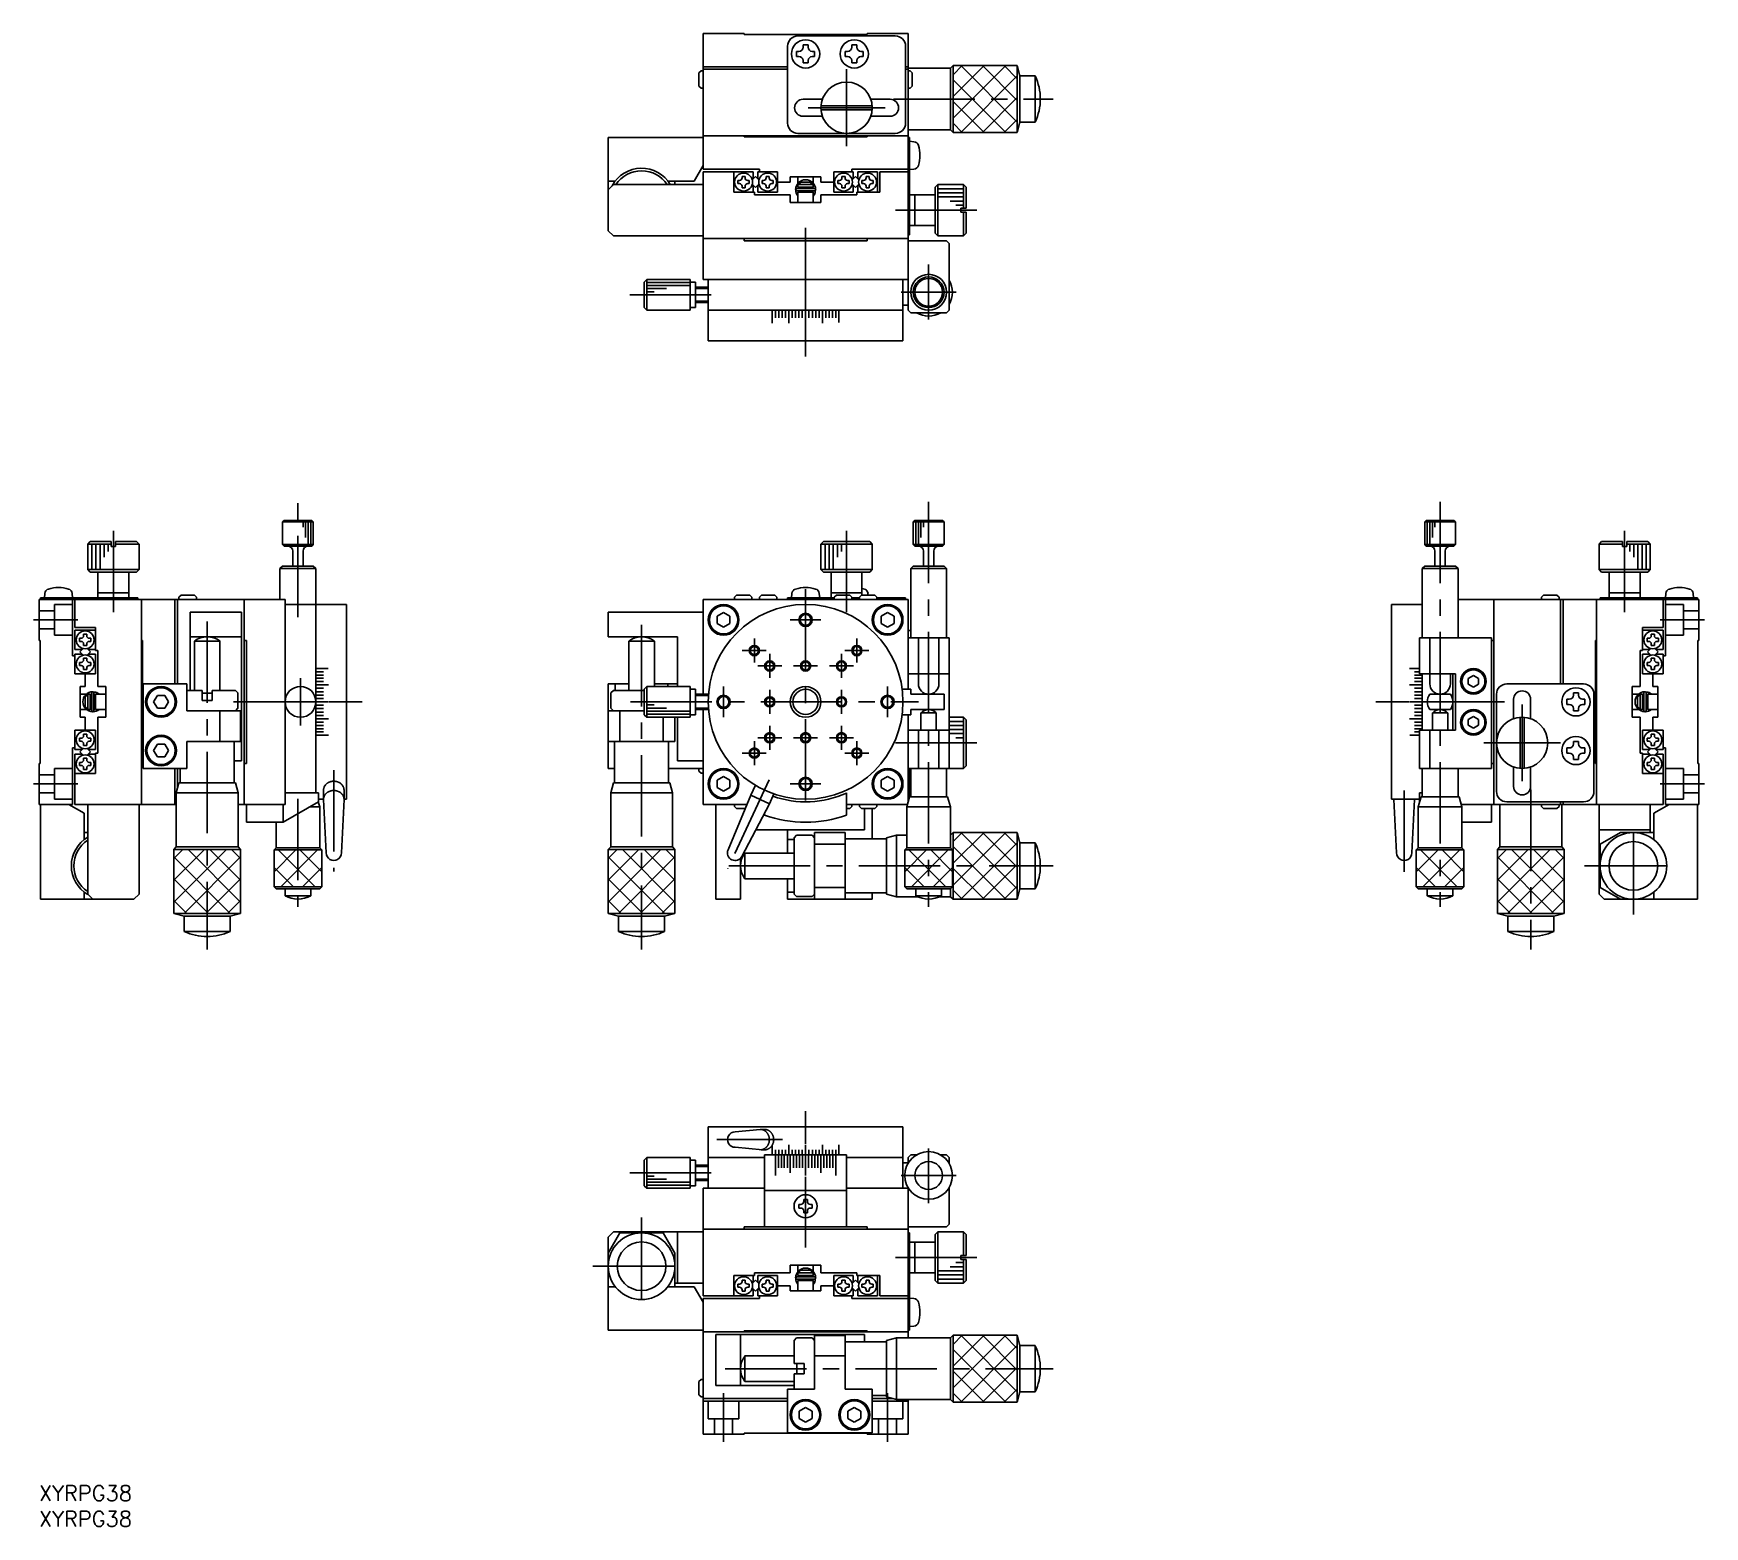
# Model space of a CAD drawing. Extents: x -1 to 325, y -8 to 283.
import ezdxf

# ---------------------------------------------------------------- set-up
doc = ezdxf.new("R2010")
doc.units = 0
doc.header["$LTSCALE"] = 0.5
doc.linetypes.add('CENTER', pattern=[50.8, 31.75, -6.35, 6.35, -6.35])
doc.linetypes.add('DASHED', pattern=[19.05, 12.7, -6.35])
for name, color, linetype in [('MSM_CENTER', 1, 'CENTER'), ('MSM_CONTINUOUS', 7, 'CONTINUOUS'), ('MSM_DASHED', 4, 'DASHED'), ('MSM_NARROW', 5, 'CONTINUOUS'), ('MSM_PART_NUMBER', 7, 'CONTINUOUS')]:
    doc.layers.add(name, color=color, linetype=linetype)
doc.styles.get("Standard").update_dxf_attribs({"font": 'txt.shx', "height": 3, "bigfont": 'bigfont.shx'})

# ---------------------------------------------------------------- blocks, each defined once
blk = doc.blocks.new('*U5')
at = {"layer": 'MSM_PART_NUMBER'}
blk.add_text('XYRPG38', height=3, dxfattribs=at).set_placement((0, -3))
blk = doc.blocks.new('*U6')
at = {"layer": 'MSM_PART_NUMBER'}
blk.add_text('XYRPG38', height=3, dxfattribs=at).set_placement((0, -8))

msp = doc.modelspace()

# ---------------------------------------------------------------- linework, layer by layer
at = {"layer": 'MSM_CENTER'}
for p, q in [((157.54, 276.33), (157.54, 261.33)), ((165.04, 268.83), (150.04, 268.83)), ((166.67, 270.53), (197.86, 270.53)), ((167.05, 248.83), (183.75, 248.83)), ((149.54, 229.51), (149.54, 246.89)), ((173.54, 238.26), (173.54, 227.54)), ((115.26, 232.33), (133.17, 232.33)), ((168.19, 232.83), (178.91, 232.83)), ((149.54, 226.71), (149.54, 220.28)), ((50.5, 169.46), (50.5, 192.04)), ((173.54, 191.95), (173.54, 112.93)), ((273.32, 191.95), (273.32, 112.93)), ((14.5, 170.43), (14.5, 187.13)), ((157.54, 170.43), (157.54, 187.13)), ((309.32, 170.43), (309.32, 187.13)), ((149.54, 174.91), (149.54, 130.91)), ((7.56, 168.91), (-1.1, 168.91)), ((32.8, 168.59), (32.8, 104.6)), ((117.54, 167.91), (117.54, 104.6)), ((146.54, 168.91), (152.54, 168.91)), ((316.26, 168.91), (324.91, 168.91)), ((139.54, 165.26), (139.54, 160.57)), ((159.54, 165.26), (159.54, 160.57)), ((137.19, 162.91), (141.88, 162.91)), ((140.19, 159.91), (144.88, 159.91)), ((142.54, 157.57), (142.54, 162.26)), ((147.19, 159.91), (151.88, 159.91)), ((154.19, 159.91), (158.88, 159.91)), ((156.54, 157.57), (156.54, 162.26)), ((157.19, 162.91), (161.88, 162.91)), ((51, 148.28), (51, 157.55)), ((133.54, 149.91), (133.54, 155.91)), ((142.54, 150.57), (142.54, 155.26)), ((156.54, 150.57), (156.54, 155.26)), ((165.54, 149.91), (165.54, 155.91)), ((53.82, 152.91), (36.44, 152.91)), ((56.62, 152.91), (63.05, 152.91)), ((115.39, 152.91), (171.54, 152.91)), ((267.2, 152.91), (260.77, 152.91)), ((270, 152.91), (287.37, 152.91)), ((289.32, 137.41), (289.32, 152.41)), ((142.54, 143.57), (142.54, 148.26)), ((156.54, 143.57), (156.54, 148.26)), ((139.54, 145.26), (139.54, 140.57)), ((140.19, 145.91), (144.88, 145.91)), ((147.19, 145.91), (151.88, 145.91)), ((154.19, 145.91), (158.88, 145.91)), ((159.54, 145.26), (159.54, 140.57)), ((167.05, 144.91), (183.75, 144.91)), ((296.82, 144.91), (281.82, 144.91)), ((137.19, 142.91), (141.88, 142.91)), ((157.19, 142.91), (161.88, 142.91)), ((57.5, 139.58), (57.5, 119.8)), ((142.44, 137.7), (134.39, 120.43)), ((7.56, 136.91), (-1.1, 136.91)), ((50.5, 133.98), (50.5, 112.93)), ((146.54, 136.91), (152.54, 136.91)), ((266.32, 119.73), (266.32, 135.59)), ((291.02, 135.78), (291.02, 104.6)), ((316.26, 136.91), (324.91, 136.91)), ((311.02, 111.41), (311.02, 130.41)), ((134.54, 120.91), (197.86, 120.91)), ((301.52, 120.91), (320.52, 120.91)), ((149.54, 66.69), (149.54, 73.05)), ((132.25, 67.5), (145.05, 67.5)), ((173.54, 55.07), (173.54, 65.79)), ((115.26, 61), (132.85, 61)), ((149.54, 60.25), (149.54, 46.44)), ((168.19, 60.5), (178.91, 60.5)), ((117.54, 52.3), (117.54, 33.3)), ((108.04, 42.8), (127.04, 42.8)), ((167.05, 44.5), (183.75, 44.5)), ((133.86, 22.8), (197.86, 22.8)), ((133.54, 18.06), (133.54, 8.54)), ((165.54, 18.06), (165.54, 8.54))]:
    msp.add_line(p, q, dxfattribs=at)
at = {"layer": 'MSM_CONTINUOUS'}
for p, q in [((137.54, 283.33), (129.54, 283.33)), ((129.54, 283.33), (129.54, 256.83)), ((137.54, 283.33), (137.54, 283.13)), ((137.54, 283.13), (161.54, 283.13)), ((146.04, 265.83), (146.04, 280.83)), ((148.04, 282.83), (167.04, 282.83)), ((150.04, 281.08), (149.04, 281.08)), ((149.04, 281.08), (149.04, 280.63)), ((150.04, 281.08), (150.04, 280.63)), ((159.54, 281.08), (158.54, 281.08)), ((158.54, 281.08), (158.54, 280.63)), ((159.54, 281.08), (159.54, 280.63)), ((161.54, 283.33), (161.54, 283.13)), ((169.54, 283.33), (161.54, 283.33)), ((169.04, 280.83), (169.04, 265.83)), ((169.54, 283.33), (169.54, 243.33)), ((147.79, 279.83), (147.79, 278.83)), ((147.79, 279.83), (148.24, 279.83)), ((147.79, 278.83), (148.24, 278.83)), ((149.04, 277.58), (149.04, 278.03)), ((149.04, 277.58), (150.04, 277.58)), ((150.04, 277.58), (150.04, 278.03)), ((151.29, 279.83), (150.84, 279.83)), ((151.29, 278.83), (150.84, 278.83)), ((151.29, 278.83), (151.29, 279.83)), ((157.29, 279.83), (157.29, 278.83)), ((157.29, 279.83), (157.74, 279.83)), ((157.29, 278.83), (157.74, 278.83)), ((158.54, 277.58), (158.54, 278.03)), ((158.54, 277.58), (159.54, 277.58)), ((159.54, 277.58), (159.54, 278.03)), ((160.79, 279.83), (160.34, 279.83)), ((160.79, 278.83), (160.34, 278.83)), ((160.79, 278.83), (160.79, 279.83)), ((128.74, 275.63), (129.14, 276.03)), ((128.74, 273.03), (128.74, 275.63)), ((129.14, 276.03), (129.54, 276.03)), ((146.04, 276.83), (129.54, 276.83)), ((146.04, 276.33), (129.54, 276.33)), ((169.54, 276.83), (169.04, 276.83)), ((169.54, 276.33), (169.04, 276.33)), ((169.54, 276.55), (177.84, 276.55)), ((169.94, 276.03), (169.54, 276.03)), ((169.94, 276.03), (170.34, 275.63)), ((170.34, 275.63), (170.34, 273.03)), ((178.34, 277.05), (177.84, 276.55)), ((177.84, 276.55), (177.84, 264.51)), ((178.34, 277.05), (178.34, 264.01)), ((190.84, 277.05), (178.34, 277.05)), ((190.84, 277.05), (190.84, 264.01)), ((190.84, 277.05), (191.34, 275.03)), ((191.34, 275.03), (194.34, 275.03)), ((191.34, 275.03), (191.34, 266.03)), ((194.34, 275.03), (194.34, 266.03)), ((128.74, 273.03), (129.14, 272.63)), ((129.14, 272.63), (129.54, 272.63)), ((169.94, 272.63), (169.54, 272.63)), ((169.94, 272.63), (170.34, 273.03)), ((152.82, 270.48), (149.04, 270.48)), ((162.5, 268.43), (152.54, 268.43)), ((162.54, 269.23), (152.55, 269.23)), ((166.04, 270.48), (162.26, 270.48)), ((152.82, 267.18), (149.04, 267.18)), ((166.04, 267.18), (162.26, 267.18)), ((169.54, 264.51), (177.84, 264.51)), ((178.34, 264.01), (177.84, 264.51)), ((190.84, 264.01), (191.34, 266.03)), ((191.34, 266.03), (194.34, 266.03)), ((111.04, 244.83), (111.04, 263.03)), ((129.54, 263.03), (111.04, 263.03)), ((129.54, 263.33), (169.54, 263.33)), ((137.54, 263.13), (137.54, 263.33)), ((137.54, 263.13), (161.54, 263.13)), ((167.04, 263.83), (148.04, 263.83)), ((161.54, 263.13), (161.54, 263.33)), ((169.84, 263.03), (169.54, 263.03)), ((169.84, 244.03), (169.84, 263.03)), ((170.68, 262.21), (169.84, 262.28)), ((190.84, 264.01), (178.34, 264.01)), ((111.04, 254.53), (112.41, 254.53)), ((122.66, 254.53), (127.8, 254.53)), ((124.04, 253.83), (124.04, 254.53)), ((127.8, 254.53), (129.54, 257.53)), ((129.54, 256.83), (140.54, 256.83)), ((139.34, 256.33), (129.54, 256.33)), ((129.54, 256.33), (129.54, 235.33)), ((135.54, 252.33), (135.54, 256.33)), ((136.34, 254.63), (136.34, 254.03)), ((136.34, 254.63), (136.64, 254.63)), ((137.74, 255.43), (137.14, 255.43)), ((137.14, 255.43), (137.14, 255.13)), ((137.74, 255.43), (137.74, 255.13)), ((138.54, 254.63), (138.24, 254.63)), ((138.54, 254.63), (138.54, 254.03)), ((139.14, 254.74), (139.79, 255.39)), ((139.34, 256.33), (139.34, 254.94)), ((140.44, 254.74), (139.79, 255.39)), ((140.24, 256.33), (140.24, 254.94)), ((140.24, 256.33), (144.04, 256.33)), ((140.54, 256.33), (140.54, 256.83)), ((141.04, 254.63), (141.04, 254.03)), ((141.04, 254.63), (141.34, 254.63)), ((142.44, 255.43), (141.84, 255.43)), ((141.84, 255.43), (141.84, 255.13)), ((142.44, 255.43), (142.44, 255.13)), ((143.24, 254.63), (142.94, 254.63)), ((143.24, 254.63), (143.24, 254.03)), ((144.04, 252.33), (144.04, 256.33)), ((144.04, 254.33), (146.54, 254.33)), ((152.54, 255.33), (146.54, 255.33)), ((146.54, 255.33), (146.54, 254.33)), ((148.04, 255.33), (148.04, 254.06)), ((148.09, 253.83), (148.62, 254.33)), ((148.62, 254.33), (150.45, 254.33)), ((150.45, 254.33), (150.98, 253.83)), ((151.04, 254.1), (151.04, 255.33)), ((152.54, 255.33), (152.54, 254.33)), ((155.04, 254.33), (152.54, 254.33)), ((158.84, 256.33), (155.04, 256.33)), ((155.04, 252.33), (155.04, 256.33)), ((155.84, 254.63), (155.84, 254.03)), ((155.84, 254.63), (156.14, 254.63)), ((157.24, 255.43), (156.64, 255.43)), ((156.64, 255.43), (156.64, 255.13)), ((157.24, 255.43), (157.24, 255.13)), ((158.04, 254.63), (157.74, 254.63)), ((158.04, 254.63), (158.04, 254.03)), ((169.54, 256.83), (158.54, 256.83)), ((158.54, 256.33), (158.54, 256.83)), ((158.64, 254.74), (159.29, 255.39)), ((158.84, 256.33), (158.84, 254.94)), ((159.94, 254.74), (159.29, 255.39)), ((163.54, 256.33), (159.74, 256.33)), ((159.74, 256.33), (159.74, 254.94)), ((160.54, 254.63), (160.54, 254.03)), ((160.54, 254.63), (160.84, 254.63)), ((161.94, 255.43), (161.34, 255.43)), ((161.34, 255.43), (161.34, 255.13)), ((161.94, 255.43), (161.94, 255.13)), ((162.74, 254.63), (162.44, 254.63)), ((162.74, 254.63), (162.74, 254.03)), ((163.54, 256.33), (163.54, 252.33)), ((169.54, 256.33), (164.04, 256.33)), ((164.04, 256.33), (164.04, 252.33)), ((169.84, 256.78), (170.68, 256.85)), ((111.04, 252.83), (112.04, 253.83)), ((129.54, 253.83), (112.04, 253.83)), ((139.54, 252.33), (135.54, 252.33)), ((136.34, 254.03), (136.64, 254.03)), ((137.14, 253.23), (137.14, 253.53)), ((137.14, 253.23), (137.74, 253.23)), ((137.74, 253.23), (137.74, 253.53)), ((138.54, 254.03), (138.24, 254.03)), ((139.79, 253.27), (139.14, 253.92)), ((139.34, 252.33), (139.34, 253.72)), ((139.54, 251.83), (139.54, 252.33)), ((146.54, 251.83), (139.54, 251.83)), ((139.79, 253.27), (140.44, 253.92)), ((140.24, 252.33), (140.24, 253.72)), ((140.24, 252.33), (144.04, 252.33)), ((141.04, 254.03), (141.34, 254.03)), ((141.84, 253.23), (141.84, 253.53)), ((141.84, 253.23), (142.44, 253.23)), ((142.44, 253.23), (142.44, 253.53)), ((143.24, 254.03), (142.94, 254.03)), ((146.54, 250.33), (146.54, 251.83)), ((147.74, 252.12), (147.77, 252.05)), ((147.77, 252.05), (147.76, 252.06)), ((147.77, 252.06), (147.76, 252.06)), ((147.76, 252.06), (147.77, 252.06)), ((147.77, 252.05), (147.77, 252.05)), ((147.77, 252.05), (147.78, 252.03)), ((151.28, 253.06), (147.83, 253.06)), ((147.83, 252.61), (151.28, 252.61)), ((148.04, 253.83), (148.04, 253.33)), ((151.04, 253.83), (148.04, 253.83)), ((148.04, 253.33), (151.04, 253.33)), ((151.04, 252.33), (148.04, 252.33)), ((148.04, 252.33), (148.04, 250.33)), ((148.07, 253.06), (148.14, 253.33)), ((148.14, 252.33), (148.07, 252.61)), ((148.16, 252.41), (148.17, 252.42)), ((148.16, 252.39), (148.16, 252.41)), ((148.16, 252.38), (148.16, 252.39)), ((148.16, 252.37), (148.16, 252.38)), ((148.16, 252.35), (148.16, 252.37)), ((148.16, 252.34), (148.16, 252.35)), ((148.16, 252.33), (148.16, 252.34)), ((148.17, 252.43), (148.18, 252.45)), ((148.17, 252.42), (148.17, 252.43)), ((148.18, 252.46), (148.19, 252.47)), ((148.18, 252.45), (148.18, 252.46)), ((148.19, 252.47), (148.2, 252.48)), ((148.2, 252.49), (148.21, 252.5)), ((148.2, 252.48), (148.2, 252.49)), ((148.21, 252.5), (148.22, 252.51)), ((148.22, 252.51), (148.23, 252.52)), ((148.23, 252.52), (148.24, 252.53)), ((148.24, 252.53), (148.25, 252.54)), ((148.25, 252.54), (148.26, 252.55)), ((148.26, 252.55), (148.27, 252.56)), ((148.27, 252.56), (148.28, 252.57)), ((148.28, 252.57), (148.29, 252.57)), ((148.29, 252.57), (148.31, 252.58)), ((148.31, 252.58), (148.32, 252.59)), ((148.32, 252.59), (148.33, 252.59)), ((148.33, 252.59), (148.34, 252.6)), ((148.34, 252.6), (148.36, 252.6)), ((148.36, 252.6), (148.37, 252.6)), ((148.37, 252.6), (148.38, 252.61)), ((148.38, 252.61), (148.4, 252.61)), ((148.4, 252.61), (148.41, 252.61)), ((148.41, 252.61), (148.42, 252.61)), ((148.42, 252.61), (148.43, 252.61)), ((148.54, 253.33), (148.54, 253.06)), ((148.54, 252.61), (148.54, 252.33)), ((150.54, 253.06), (150.54, 253.33)), ((150.54, 252.33), (150.54, 252.61)), ((150.67, 252.61), (150.69, 252.61)), ((150.69, 252.61), (150.7, 252.61)), ((150.7, 252.61), (150.71, 252.61)), ((150.71, 252.61), (150.73, 252.6)), ((150.73, 252.6), (150.74, 252.6)), ((150.74, 252.6), (150.75, 252.6)), ((150.75, 252.6), (150.77, 252.59)), ((150.77, 252.59), (150.78, 252.59)), ((150.78, 252.59), (150.79, 252.58)), ((150.79, 252.58), (150.8, 252.58)), ((150.8, 252.58), (150.81, 252.57)), ((150.81, 252.57), (150.83, 252.56)), ((150.83, 252.56), (150.84, 252.56)), ((150.84, 252.56), (150.85, 252.55)), ((150.85, 252.55), (150.86, 252.54)), ((150.86, 252.54), (150.87, 252.53)), ((150.87, 252.53), (150.88, 252.52)), ((150.88, 252.52), (150.89, 252.51)), ((150.89, 252.51), (150.89, 252.5)), ((150.89, 252.5), (150.9, 252.49)), ((150.9, 252.49), (150.91, 252.48)), ((150.91, 252.48), (150.92, 252.47)), ((150.92, 252.47), (150.92, 252.45)), ((150.92, 252.45), (150.93, 252.44)), ((150.93, 252.44), (150.93, 252.43)), ((150.93, 252.43), (150.94, 252.42)), ((150.94, 252.42), (150.94, 252.4)), ((150.94, 252.4), (150.94, 252.39)), ((150.94, 252.39), (150.95, 252.38)), ((150.95, 252.38), (150.95, 252.36)), ((150.95, 252.36), (150.95, 252.35)), ((150.95, 252.35), (150.95, 252.34)), ((150.95, 252.34), (150.95, 252.33)), ((150.97, 253.33), (151.04, 253.06)), ((151.04, 253.33), (151.04, 253.83)), ((151.04, 250.33), (151.04, 252.33)), ((151.05, 252.15), (151.04, 252.16)), ((151.33, 252.05), (151.04, 252.14)), ((151.04, 251.57), (151.34, 252.05)), ((151.07, 252.14), (151.05, 252.15)), ((151.09, 252.13), (151.07, 252.14)), ((151.1, 252.12), (151.09, 252.13)), ((151.12, 252.12), (151.1, 252.12)), ((151.14, 252.11), (151.12, 252.12)), ((151.16, 252.1), (151.14, 252.11)), ((151.17, 252.09), (151.16, 252.1)), ((151.19, 252.09), (151.17, 252.09)), ((151.21, 252.08), (151.19, 252.09)), ((151.22, 252.07), (151.21, 252.08)), ((151.24, 252.07), (151.22, 252.07)), ((151.25, 252.06), (151.24, 252.07)), ((151.27, 252.06), (151.25, 252.06)), ((151.28, 252.06), (151.27, 252.06)), ((151.29, 252.05), (151.28, 252.06)), ((151.3, 252.05), (151.29, 252.05)), ((151.31, 252.05), (151.3, 252.05)), ((151.32, 252.05), (151.31, 252.05)), ((151.32, 252.02), (151.33, 252.05)), ((151.33, 252.05), (151.32, 252.05)), ((151.33, 252.05), (151.5, 252.8)), ((151.33, 252.05), (151.33, 252.05)), ((151.34, 252.05), (151.33, 252.05)), ((151.33, 252.05), (151.33, 252.05)), ((151.35, 252.61), (151.34, 252.62)), ((151.34, 252.05), (151.35, 252.09)), ((151.34, 252.06), (151.34, 252.05)), ((151.34, 252.05), (151.34, 252.05)), ((151.36, 252.58), (151.35, 252.61)), ((151.35, 252.09), (151.36, 252.12)), ((151.37, 252.54), (151.36, 252.58)), ((151.36, 252.12), (151.37, 252.15)), ((151.38, 252.51), (151.37, 252.54)), ((151.37, 252.15), (151.38, 252.19)), ((151.39, 252.47), (151.38, 252.51)), ((151.38, 252.19), (151.39, 252.22)), ((151.39, 252.44), (151.39, 252.47)), ((151.4, 252.4), (151.39, 252.44)), ((151.39, 252.26), (151.4, 252.29)), ((151.39, 252.22), (151.39, 252.26)), ((151.4, 252.37), (151.4, 252.4)), ((151.4, 252.33), (151.4, 252.37)), ((151.4, 252.29), (151.4, 252.33)), ((152.54, 251.83), (152.54, 250.33)), ((159.54, 251.83), (152.54, 251.83)), ((155.04, 252.33), (158.84, 252.33)), ((155.84, 254.03), (156.14, 254.03)), ((156.64, 253.23), (156.64, 253.53)), ((156.64, 253.23), (157.24, 253.23)), ((157.24, 253.23), (157.24, 253.53)), ((158.04, 254.03), (157.74, 254.03)), ((159.29, 253.27), (158.64, 253.92)), ((158.84, 252.33), (158.84, 253.72)), ((159.29, 253.27), (159.94, 253.92)), ((164.04, 252.33), (159.54, 252.33)), ((159.54, 252.33), (159.54, 251.83)), ((159.74, 252.33), (159.74, 253.72)), ((160.54, 254.03), (160.84, 254.03)), ((161.34, 253.23), (161.34, 253.53)), ((161.34, 253.23), (161.94, 253.23)), ((161.94, 253.23), (161.94, 253.53)), ((162.74, 254.03), (162.44, 254.03)), ((169.84, 251.83), (174.84, 251.83)), ((170.84, 245.83), (170.84, 251.83)), ((174.84, 253.33), (175.34, 253.83)), ((174.84, 244.33), (174.84, 253.33)), ((175.34, 243.83), (175.34, 253.83)), ((175.34, 253.83), (180.34, 253.83)), ((180.34, 249.23), (180.34, 253.83)), ((180.34, 253.83), (180.84, 253.33)), ((180.84, 253.33), (180.84, 249.23)), ((152.54, 250.33), (146.54, 250.33)), ((179.84, 249.23), (180.84, 249.23)), ((179.84, 249.23), (179.84, 248.43)), ((179.84, 248.43), (180.84, 248.43)), ((180.34, 243.83), (180.34, 248.43)), ((180.84, 248.43), (180.84, 244.33)), ((112.04, 243.83), (111.04, 244.83)), ((169.84, 245.83), (174.84, 245.83)), ((129.54, 243.83), (112.04, 243.83)), ((169.54, 243.33), (129.54, 243.33)), ((137.54, 243.33), (137.54, 242.83)), ((161.54, 242.83), (137.54, 242.83)), ((161.54, 243.33), (161.54, 242.83)), ((169.54, 244.03), (169.84, 244.03)), ((169.54, 243.33), (169.54, 229.33)), ((169.54, 242.83), (177.04, 242.83)), ((175.34, 243.83), (174.84, 244.33)), ((175.34, 243.83), (180.34, 243.83)), ((177.54, 242.33), (177.04, 242.83)), ((177.54, 229.33), (177.54, 242.33)), ((180.84, 244.33), (180.34, 243.83)), ((118.54, 235.33), (118.04, 234.83)), ((118.04, 234.83), (118.04, 229.83)), ((118.54, 235.33), (118.54, 229.33)), ((127.04, 235.33), (118.54, 235.33)), ((127.04, 235.33), (127.04, 229.33)), ((127.04, 234.83), (128.04, 234.83)), ((128.04, 234.83), (128.04, 229.83)), ((129.54, 235.33), (169.54, 235.33)), ((130.54, 235.33), (130.54, 223.33)), ((168.54, 235.33), (168.54, 223.33)), ((128.04, 233.83), (130.54, 233.83)), ((118.04, 229.83), (118.54, 229.33)), ((127.04, 229.33), (118.54, 229.33)), ((127.04, 229.83), (128.04, 229.83)), ((128.04, 230.83), (130.54, 230.83)), ((168.54, 229.33), (130.54, 229.33)), ((143.04, 226.83), (143.04, 229.33)), ((143.67, 227.83), (143.67, 229.33)), ((144.3, 227.83), (144.3, 229.33)), ((144.94, 227.83), (144.94, 229.33)), ((145.59, 227.83), (145.59, 229.33)), ((146.24, 226.83), (146.24, 229.33)), ((146.89, 227.83), (146.89, 229.33)), ((147.55, 227.83), (147.55, 229.33)), ((148.21, 227.83), (148.21, 229.33)), ((148.87, 227.83), (148.87, 229.33)), ((149.54, 229.33), (149.54, 226.83)), ((150.2, 227.83), (150.2, 229.33)), ((150.86, 227.83), (150.86, 229.33)), ((151.52, 227.83), (151.52, 229.33)), ((152.18, 227.83), (152.18, 229.33)), ((152.84, 226.83), (152.84, 229.33)), ((153.49, 227.83), (153.49, 229.33)), ((154.13, 227.83), (154.13, 229.33)), ((154.77, 227.83), (154.77, 229.33)), ((155.41, 229.33), (155.41, 227.83)), ((156.03, 226.9), (156.03, 229.33)), ((168.54, 230.33), (169.54, 230.33)), ((169.54, 229.33), (170.04, 228.83)), ((170.04, 228.83), (177.04, 228.83)), ((177.54, 229.33), (177.04, 228.83)), ((130.54, 223.33), (168.54, 223.33)), ((47.8, 188.31), (47.5, 188.01)), ((53.5, 188.01), (47.5, 188.01)), ((47.5, 188.01), (47.5, 183.61)), ((47.8, 188.31), (53.2, 188.31)), ((53.5, 188.01), (53.2, 188.31)), ((53.5, 183.61), (53.5, 188.01)), ((170.84, 188.31), (170.54, 188.01)), ((176.54, 188.01), (170.54, 188.01)), ((170.54, 188.01), (170.54, 183.61)), ((170.84, 188.31), (176.24, 188.31)), ((176.54, 188.01), (176.24, 188.31)), ((176.54, 183.61), (176.54, 188.01)), ((270.62, 188.31), (270.32, 188.01)), ((276.32, 188.01), (270.32, 188.01)), ((270.32, 188.01), (270.32, 183.61)), ((270.62, 188.31), (276.02, 188.31)), ((276.32, 188.01), (276.02, 188.31)), ((276.32, 183.61), (276.32, 188.01)), ((9.5, 183.71), (10, 184.21)), ((14.1, 183.71), (9.5, 183.71)), ((9.5, 178.71), (9.5, 183.71)), ((10, 184.21), (14.1, 184.21)), ((14.1, 183.21), (14.1, 184.21)), ((14.1, 183.21), (14.9, 183.21)), ((14.9, 184.21), (19, 184.21)), ((14.9, 183.21), (14.9, 184.21)), ((19.5, 183.71), (14.9, 183.71)), ((19, 184.21), (19.5, 183.71)), ((19.5, 178.71), (19.5, 183.71)), ((47.5, 183.61), (53.5, 183.61)), ((47.5, 183.61), (47.8, 183.31)), ((53.2, 183.31), (47.8, 183.31)), ((53.2, 183.31), (53.5, 183.61)), ((152.54, 183.71), (153.04, 184.21)), ((162.54, 183.71), (152.54, 183.71)), ((152.54, 178.71), (152.54, 183.71)), ((162.04, 184.21), (153.04, 184.21)), ((162.04, 184.21), (162.54, 183.71)), ((162.54, 183.71), (162.54, 178.71)), ((170.54, 183.61), (176.54, 183.61)), ((170.54, 183.61), (170.84, 183.31)), ((176.24, 183.31), (170.84, 183.31)), ((176.24, 183.31), (176.54, 183.61)), ((270.32, 183.61), (276.32, 183.61)), ((270.32, 183.61), (270.62, 183.31)), ((276.02, 183.31), (270.62, 183.31)), ((276.02, 183.31), (276.32, 183.61)), ((304.82, 184.21), (304.32, 183.71)), ((304.32, 183.71), (308.92, 183.71)), ((304.32, 178.71), (304.32, 183.71)), ((308.92, 184.21), (304.82, 184.21)), ((308.92, 183.21), (308.92, 184.21)), ((308.92, 183.21), (309.72, 183.21)), ((313.82, 184.21), (309.72, 184.21)), ((309.72, 183.21), (309.72, 184.21)), ((309.72, 183.71), (314.32, 183.71)), ((314.32, 183.71), (313.82, 184.21)), ((314.32, 178.71), (314.32, 183.71)), ((47, 178.91), (47.5, 179.41)), ((53.5, 179.41), (47.5, 179.41)), ((49.5, 182.31), (49.5, 179.41)), ((51.5, 179.41), (51.5, 182.31)), ((53.5, 179.41), (54, 178.91)), ((170.04, 178.91), (170.54, 179.41)), ((176.54, 179.41), (170.54, 179.41)), ((172.54, 182.31), (172.54, 179.41)), ((174.54, 179.41), (174.54, 182.31)), ((176.54, 179.41), (177.04, 178.91)), ((270.32, 179.41), (269.82, 178.91)), ((270.32, 179.41), (276.32, 179.41)), ((272.32, 182.31), (272.32, 179.41)), ((274.32, 179.41), (274.32, 182.31)), ((276.82, 178.91), (276.32, 179.41)), ((19.5, 178.71), (9.5, 178.71)), ((10, 178.21), (9.5, 178.71)), ((19, 178.21), (10, 178.21)), ((11.5, 173.21), (11.5, 178.21)), ((17.5, 173.21), (17.5, 178.21)), ((19.5, 178.71), (19, 178.21)), ((47, 178.91), (54, 178.91)), ((47, 178.91), (47, 172.91)), ((54, 178.91), (54, 135.13)), ((162.54, 178.71), (152.54, 178.71)), ((153.04, 178.21), (152.54, 178.71)), ((162.04, 178.21), (153.04, 178.21)), ((154.54, 178.21), (154.54, 173.21)), ((160.54, 178.21), (160.54, 173.71)), ((162.54, 178.71), (162.04, 178.21)), ((170.04, 178.91), (177.04, 178.91)), ((170.04, 178.91), (170.04, 165.41)), ((177.04, 178.91), (177.04, 165.41)), ((276.82, 178.91), (269.82, 178.91)), ((269.82, 178.91), (269.82, 165.41)), ((276.82, 178.91), (276.82, 165.41)), ((304.32, 178.71), (314.32, 178.71)), ((304.32, 178.71), (304.82, 178.21)), ((304.82, 178.21), (313.82, 178.21)), ((306.32, 173.21), (306.32, 178.21)), ((312.32, 173.21), (312.32, 178.21)), ((313.82, 178.21), (314.32, 178.71)), ((0, 172.91), (48, 172.91)), ((0, 164.91), (0, 172.91)), ((0.3, 173.21), (0.3, 172.91)), ((19.3, 173.21), (0.3, 173.21)), ((1.12, 174.06), (1.05, 173.21)), ((6.55, 173.21), (6.48, 174.06)), ((6.5, 172.91), (6.5, 161.91)), ((7, 172.91), (7, 167.41)), ((17.5, 174.21), (11.5, 174.21)), ((19.3, 172.91), (19.3, 173.21)), ((20, 172.91), (20, 132.91)), ((26.5, 156.41), (26.5, 172.91)), ((27, 156.41), (27, 172.91)), ((27.3, 173.31), (27.7, 173.71)), ((27.3, 173.31), (27.3, 172.91)), ((30.3, 173.71), (27.7, 173.71)), ((30.3, 173.71), (30.7, 173.31)), ((30.7, 173.31), (30.7, 172.91)), ((40, 172.91), (40, 132.91)), ((48, 132.91), (48, 172.91)), ((129.54, 172.91), (169.54, 172.91)), ((129.54, 172.91), (129.54, 154.41)), ((136.04, 173.71), (135.64, 173.31)), ((135.64, 173.31), (135.64, 172.91)), ((136.04, 173.71), (138.64, 173.71)), ((139.04, 173.31), (138.64, 173.71)), ((139.04, 173.31), (139.04, 172.91)), ((140.54, 173.31), (140.94, 173.71)), ((140.54, 173.31), (140.54, 172.91)), ((143.54, 173.71), (140.94, 173.71)), ((143.54, 173.71), (143.94, 173.31)), ((143.94, 173.31), (143.94, 172.91)), ((155.14, 173.21), (146.04, 173.21)), ((146.04, 173.21), (146.04, 172.91)), ((146.79, 173.21), (146.86, 174.06)), ((152.21, 174.06), (152.29, 173.21)), ((160.54, 174.21), (154.54, 174.21)), ((155.54, 173.71), (155.14, 173.31)), ((155.14, 173.31), (155.14, 172.91)), ((155.54, 173.71), (158.14, 173.71)), ((158.54, 173.31), (158.14, 173.71)), ((158.54, 173.31), (158.54, 172.91)), ((160.04, 173.21), (158.54, 173.21)), ((160.44, 173.71), (160.04, 173.31)), ((160.04, 173.31), (160.04, 172.91)), ((160.44, 173.71), (163.04, 173.71)), ((161.74, 173.71), (161.71, 174.06)), ((163.04, 173.71), (163.44, 173.31)), ((163.44, 173.31), (163.44, 172.91)), ((169.04, 173.21), (163.44, 173.21)), ((169.04, 172.91), (169.04, 173.21)), ((169.54, 172.91), (169.54, 155.41)), ((323.82, 172.91), (276.82, 172.91)), ((283.82, 172.91), (283.82, 132.91)), ((293.52, 173.71), (293.12, 173.31)), ((293.12, 173.31), (293.12, 172.91)), ((293.52, 173.71), (296.12, 173.71)), ((296.12, 173.71), (296.52, 173.31)), ((296.52, 173.31), (296.52, 172.91)), ((296.82, 156.41), (296.82, 172.91)), ((297.32, 156.41), (297.32, 172.91)), ((303.82, 172.91), (303.82, 132.91)), ((304.52, 173.21), (323.52, 173.21)), ((304.52, 172.91), (304.52, 173.21)), ((306.32, 174.21), (312.32, 174.21)), ((316.82, 172.91), (316.82, 167.41)), ((317.27, 173.21), (317.34, 174.06)), ((317.32, 172.91), (317.32, 161.91)), ((322.69, 174.06), (322.77, 173.21)), ((323.52, 173.21), (323.52, 172.91)), ((323.82, 164.91), (323.82, 172.91)), ((29.5, 155.16), (29.5, 170.41)), ((29.5, 170.41), (39.5, 170.41)), ((39.5, 170.41), (39.5, 141.41)), ((48, 171.91), (60, 171.91)), ((60, 133.91), (60, 171.91)), ((111.04, 170.41), (129.54, 170.41)), ((111.04, 165.61), (111.04, 170.41)), ((133.54, 170.36), (132.29, 169.64)), ((132.29, 169.64), (132.29, 168.19)), ((134.79, 169.64), (133.54, 170.36)), ((134.79, 168.19), (134.79, 169.64)), ((165.54, 170.36), (164.29, 169.64)), ((164.29, 169.64), (164.29, 168.19)), ((166.79, 169.64), (165.54, 170.36)), ((166.79, 168.19), (166.79, 169.64)), ((269.82, 171.91), (263.82, 171.91)), ((263.82, 133.91), (263.82, 171.91)), ((7, 167.41), (11, 167.41)), ((7, 166.91), (7, 163.11)), ((7, 166.91), (11, 166.91)), ((11, 167.41), (11, 162.91)), ((132.29, 168.19), (133.54, 167.47)), ((133.54, 167.47), (134.79, 168.19)), ((164.29, 168.19), (165.54, 167.47)), ((165.54, 167.47), (166.79, 168.19)), ((169.94, 166.81), (169.54, 166.81)), ((169.94, 166.81), (170.04, 166.71)), ((316.82, 167.41), (312.82, 167.41)), ((312.82, 167.41), (312.82, 162.91)), ((316.82, 166.91), (312.82, 166.91)), ((316.82, 166.91), (316.82, 163.11)), ((0.2, 164.91), (0, 164.91)), ((0.2, 140.91), (0.2, 164.91)), ((7, 163.11), (8.39, 163.11)), ((7.9, 165.31), (7.9, 164.71)), ((7.9, 165.31), (8.2, 165.31)), ((7.9, 164.71), (8.2, 164.71)), ((8.59, 163.31), (7.94, 162.66)), ((8.7, 166.11), (9.3, 166.11)), ((8.7, 166.11), (8.7, 165.81)), ((8.7, 163.91), (8.7, 164.21)), ((8.7, 163.91), (9.3, 163.91)), ((9.3, 166.11), (9.3, 165.81)), ((9.3, 163.91), (9.3, 164.21)), ((10.06, 162.66), (9.41, 163.31)), ((11, 163.11), (9.61, 163.11)), ((10.1, 165.31), (9.8, 165.31)), ((10.1, 164.71), (9.8, 164.71)), ((10.1, 164.71), (10.1, 165.31)), ((20, 164.91), (20.2, 164.91)), ((20.2, 164.91), (20.2, 140.91)), ((29.5, 165.61), (39.5, 165.61)), ((35.3, 164.74), (30.3, 164.74)), ((30.3, 164.74), (30.3, 155.16)), ((35.3, 164.74), (35.3, 155.16)), ((40, 164.91), (40.5, 164.91)), ((40.5, 164.91), (40.5, 140.91)), ((124.54, 165.61), (111.04, 165.61)), ((120.04, 164.74), (115.04, 164.74)), ((115.04, 164.74), (115.04, 155.16)), ((120.04, 164.74), (120.04, 155.91)), ((124.54, 155.91), (124.54, 165.61)), ((169.54, 165.41), (177.54, 165.41)), ((171.54, 156.41), (171.54, 165.41)), ((175.54, 158.41), (175.54, 165.41)), ((177.54, 139.91), (177.54, 165.41)), ((269.32, 165.41), (269.32, 158.41)), ((283.32, 165.41), (269.32, 165.41)), ((271.32, 156.41), (271.32, 165.41)), ((283.32, 139.91), (283.32, 165.41)), ((283.82, 164.91), (283.32, 164.91)), ((303.82, 164.91), (303.62, 164.91)), ((303.62, 164.91), (303.62, 140.91)), ((312.82, 163.11), (314.21, 163.11)), ((313.72, 164.71), (313.72, 165.31)), ((313.72, 165.31), (314.02, 165.31)), ((313.72, 164.71), (314.02, 164.71)), ((313.76, 162.66), (314.41, 163.31)), ((315.12, 166.11), (314.52, 166.11)), ((314.52, 166.11), (314.52, 165.81)), ((314.52, 163.91), (314.52, 164.21)), ((315.12, 163.91), (314.52, 163.91)), ((315.12, 166.11), (315.12, 165.81)), ((315.12, 163.91), (315.12, 164.21)), ((315.23, 163.31), (315.88, 162.66)), ((316.82, 163.11), (315.43, 163.11)), ((315.92, 165.31), (315.62, 165.31)), ((315.92, 164.71), (315.62, 164.71)), ((315.92, 165.31), (315.92, 164.71)), ((323.62, 164.91), (323.82, 164.91)), ((323.62, 140.91), (323.62, 164.91)), ((7, 161.91), (6.5, 161.91)), ((7, 162.21), (8.39, 162.21)), ((7, 162.21), (7, 158.41)), ((7.9, 160.61), (7.9, 160.01)), ((7.9, 160.61), (8.2, 160.61)), ((7.9, 160.01), (8.2, 160.01)), ((8.59, 162.01), (7.94, 162.66)), ((8.7, 161.41), (9.3, 161.41)), ((8.7, 161.41), (8.7, 161.11)), ((9.3, 161.41), (9.3, 161.11)), ((10.06, 162.66), (9.41, 162.01)), ((11, 162.21), (9.61, 162.21)), ((10.1, 160.61), (9.8, 160.61)), ((10.1, 160.01), (9.8, 160.01)), ((10.1, 160.01), (10.1, 160.61)), ((11, 162.91), (11.5, 162.91)), ((11, 158.41), (11, 162.21)), ((11.5, 162.91), (11.5, 155.91)), ((312.82, 162.91), (312.32, 162.91)), ((312.32, 162.91), (312.32, 155.91)), ((312.82, 162.21), (314.21, 162.21)), ((312.82, 158.41), (312.82, 162.21)), ((313.72, 160.01), (313.72, 160.61)), ((313.72, 160.61), (314.02, 160.61)), ((313.72, 160.01), (314.02, 160.01)), ((313.76, 162.66), (314.41, 162.01)), ((315.12, 161.41), (314.52, 161.41)), ((314.52, 161.41), (314.52, 161.11)), ((315.12, 161.41), (315.12, 161.11)), ((315.23, 162.01), (315.88, 162.66)), ((316.82, 162.21), (315.43, 162.21)), ((315.92, 160.61), (315.62, 160.61)), ((315.92, 160.01), (315.62, 160.01)), ((315.92, 160.61), (315.92, 160.01)), ((316.82, 162.21), (316.82, 158.41)), ((316.82, 161.91), (317.32, 161.91)), ((11, 158.41), (7, 158.41)), ((8.7, 159.21), (8.7, 159.51)), ((8.7, 159.21), (9.3, 159.21)), ((9, 158.41), (9, 155.91)), ((9.3, 159.21), (9.3, 159.51)), ((56.43, 159.41), (54, 159.41)), ((54, 158.79), (55.5, 158.79)), ((55.5, 158.15), (54, 158.15)), ((55.5, 157.51), (54, 157.51)), ((55.5, 156.86), (54, 156.86)), ((169.54, 158.41), (177.54, 158.41)), ((175.54, 156.41), (175.54, 158.41)), ((267.32, 159.41), (269.32, 159.41)), ((268.32, 158.79), (269.32, 158.79)), ((268.32, 158.15), (269.82, 158.15)), ((268.32, 157.51), (269.82, 157.51)), ((268.32, 156.86), (269.82, 156.86)), ((269.32, 158.41), (276.32, 158.41)), ((269.82, 158.41), (269.82, 147.41)), ((275.32, 156.41), (275.32, 158.41)), ((275.82, 147.41), (275.82, 158.41)), ((276.32, 158.41), (276.32, 147.41)), ((279.82, 158.07), (278.82, 157.49)), ((278.82, 157.49), (278.82, 156.34)), ((280.82, 157.49), (279.82, 158.07)), ((280.82, 156.34), (280.82, 157.49)), ((312.82, 158.41), (316.82, 158.41)), ((314.52, 159.21), (314.52, 159.51)), ((315.12, 159.21), (314.52, 159.21)), ((314.82, 158.41), (314.82, 155.91)), ((315.12, 159.21), (315.12, 159.51)), ((8, 155.91), (8, 149.91)), ((8, 155.91), (9, 155.91)), ((9.23, 154.41), (8, 154.41)), ((9, 153.83), (9.5, 154.36)), ((9, 152), (9, 153.83)), ((10, 154.41), (9.5, 154.41)), ((9.5, 154.41), (9.5, 151.41)), ((10, 154.35), (10.27, 154.41)), ((10, 151.41), (10, 154.41)), ((10.27, 153.91), (10, 153.91)), ((10.27, 154.65), (10.27, 151.2)), ((11.28, 154.71), (10.53, 154.88)), ((10.72, 154.72), (10.71, 154.72)), ((10.76, 154.74), (10.72, 154.72)), ((10.72, 151.2), (10.72, 154.65)), ((10.72, 154.09), (10.73, 154.1)), ((10.72, 154.08), (10.72, 154.09)), ((10.72, 154.06), (10.72, 154.08)), ((10.72, 154.05), (10.72, 154.06)), ((11, 153.91), (10.72, 153.91)), ((10.73, 154.13), (10.74, 154.14)), ((10.73, 154.12), (10.73, 154.13)), ((10.73, 154.1), (10.73, 154.12)), ((10.74, 154.16), (10.75, 154.17)), ((10.74, 154.14), (10.74, 154.16)), ((10.75, 154.18), (10.76, 154.19)), ((10.75, 154.17), (10.75, 154.18)), ((10.79, 154.75), (10.76, 154.74)), ((10.76, 154.19), (10.77, 154.2)), ((10.77, 154.21), (10.78, 154.23)), ((10.77, 154.2), (10.77, 154.21)), ((10.78, 154.23), (10.79, 154.24)), ((10.82, 154.76), (10.79, 154.75)), ((10.79, 154.24), (10.8, 154.25)), ((10.8, 154.25), (10.81, 154.25)), ((10.81, 154.25), (10.82, 154.26)), ((10.86, 154.76), (10.82, 154.76)), ((10.82, 154.26), (10.83, 154.27)), ((10.83, 154.27), (10.84, 154.28)), ((10.84, 154.28), (10.85, 154.29)), ((10.85, 154.29), (10.86, 154.29)), ((10.89, 154.77), (10.86, 154.76)), ((10.86, 154.29), (10.88, 154.3)), ((10.88, 154.3), (10.89, 154.31)), ((10.93, 154.77), (10.89, 154.77)), ((10.89, 154.31), (10.9, 154.31)), ((10.9, 154.31), (10.91, 154.31)), ((10.91, 154.31), (10.93, 154.32)), ((10.97, 154.78), (10.93, 154.77)), ((10.93, 154.32), (10.94, 154.32)), ((10.94, 154.32), (10.95, 154.32)), ((10.95, 154.32), (10.97, 154.33)), ((11, 154.78), (10.97, 154.78)), ((10.97, 154.33), (10.98, 154.33)), ((10.98, 154.33), (10.99, 154.33)), ((10.99, 154.33), (11, 154.33)), ((11.04, 154.77), (11, 154.78)), ((11, 154.41), (11, 151.41)), ((13, 154.41), (11, 154.41)), ((11.07, 154.77), (11.04, 154.77)), ((11.11, 154.77), (11.07, 154.77)), ((11.14, 154.76), (11.11, 154.77)), ((11.18, 154.75), (11.14, 154.76)), ((11.21, 154.74), (11.18, 154.75)), ((11.19, 154.45), (11.18, 154.43)), ((11.18, 154.43), (11.18, 154.41)), ((11.29, 154.71), (11.19, 154.41)), ((11.2, 154.46), (11.19, 154.45)), ((11.21, 154.48), (11.2, 154.46)), ((11.25, 154.73), (11.21, 154.74)), ((11.22, 154.5), (11.21, 154.48)), ((11.23, 154.53), (11.22, 154.52)), ((11.22, 154.52), (11.22, 154.5)), ((11.24, 154.55), (11.23, 154.53)), ((11.25, 154.58), (11.24, 154.57)), ((11.24, 154.57), (11.24, 154.55)), ((11.28, 154.72), (11.25, 154.73)), ((11.26, 154.6), (11.25, 154.58)), ((11.27, 154.63), (11.26, 154.62)), ((11.26, 154.62), (11.26, 154.6)), ((11.28, 154.67), (11.27, 154.66)), ((11.27, 154.66), (11.27, 154.65)), ((11.27, 154.65), (11.27, 154.63)), ((11.76, 154.41), (11.28, 154.72)), ((11.28, 154.72), (11.28, 154.72)), ((11.28, 154.72), (11.28, 154.71)), ((11.28, 154.71), (11.29, 154.71)), ((11.31, 154.7), (11.28, 154.71)), ((11.28, 154.71), (11.28, 154.71)), ((11.28, 154.71), (11.28, 154.7)), ((11.28, 154.7), (11.28, 154.7)), ((11.28, 154.7), (11.28, 154.69)), ((11.28, 154.69), (11.28, 154.68)), ((11.28, 154.68), (11.28, 154.67)), ((11.5, 155.91), (13, 155.91)), ((13, 155.91), (13, 149.91)), ((28.8, 156.41), (20.3, 156.41)), ((20.3, 156.41), (20.3, 139.91)), ((23.08, 154.16), (22.36, 152.91)), ((24.52, 154.16), (23.08, 154.16)), ((25.24, 152.91), (24.52, 154.16)), ((28.8, 151.16), (28.8, 156.41)), ((31.8, 155.16), (28.8, 155.16)), ((31.8, 155.16), (31.8, 153.16)), ((33.8, 154.61), (31.8, 154.61)), ((33.8, 155.16), (33.8, 153.16)), ((38.3, 155.16), (33.8, 155.16)), ((38.3, 155.16), (38.8, 154.66)), ((38.8, 151.66), (38.8, 154.66)), ((56.5, 156.21), (54, 156.21)), ((55.5, 155.56), (54, 155.56)), ((55.5, 154.9), (54, 154.9)), ((55.5, 154.24), (54, 154.24)), ((55.5, 153.58), (54, 153.58)), ((115.04, 156.41), (111.04, 156.41)), ((111.04, 139.91), (111.04, 156.41)), ((112.04, 155.16), (111.54, 154.66)), ((111.54, 154.66), (111.54, 151.66)), ((118.04, 155.16), (112.04, 155.16)), ((112.41, 156.41), (112.41, 155.16)), ((118.54, 155.91), (118.04, 155.41)), ((118.04, 155.41), (118.04, 150.41)), ((118.54, 155.91), (118.54, 149.91)), ((127.04, 155.91), (118.54, 155.91)), ((124.54, 156.41), (120.04, 156.41)), ((122.66, 156.41), (122.66, 155.91)), ((127.04, 155.91), (127.04, 149.91)), ((127.04, 155.41), (128.04, 155.41)), ((128.04, 155.41), (128.04, 150.41)), ((128.04, 154.41), (130.6, 154.41)), ((170.04, 155.41), (168.37, 155.41)), ((170.04, 155.41), (170.04, 154.41)), ((176.54, 154.41), (170.04, 154.41)), ((176.54, 154.41), (176.54, 151.41)), ((267.32, 156.21), (269.82, 156.21)), ((268.32, 155.56), (269.82, 155.56)), ((268.32, 154.9), (269.82, 154.9)), ((268.32, 154.24), (269.82, 154.24)), ((268.32, 153.58), (269.82, 153.58)), ((271.32, 154.41), (275.32, 154.41)), ((278.82, 156.34), (279.82, 155.76)), ((279.82, 155.76), (280.82, 156.34)), ((284.32, 135.41), (284.32, 154.41)), ((286.32, 156.41), (301.32, 156.41)), ((287.67, 149.63), (287.67, 153.41)), ((290.97, 149.63), (290.97, 153.41)), ((298.07, 153.41), (298.07, 152.41)), ((298.07, 153.41), (298.52, 153.41)), ((300.32, 154.66), (299.32, 154.66)), ((299.32, 154.66), (299.32, 154.21)), ((300.32, 154.66), (300.32, 154.21)), ((301.57, 153.41), (301.12, 153.41)), ((301.57, 152.41), (301.57, 153.41)), ((303.32, 154.41), (303.32, 135.41)), ((312.32, 155.91), (310.82, 155.91)), ((310.82, 155.91), (310.82, 149.91)), ((312.05, 154.41), (310.82, 154.41)), ((311.82, 153.83), (312.32, 154.36)), ((311.82, 152), (311.82, 153.83)), ((312.82, 154.41), (312.32, 154.41)), ((312.32, 154.41), (312.32, 151.41)), ((312.82, 154.35), (313.09, 154.41)), ((312.82, 151.41), (312.82, 154.41)), ((313.09, 153.91), (312.82, 153.91)), ((313.09, 154.65), (313.09, 151.2)), ((314.1, 154.71), (313.34, 154.88)), ((313.54, 154.72), (313.53, 154.72)), ((313.57, 154.74), (313.54, 154.72)), ((313.54, 151.2), (313.54, 154.65)), ((313.54, 154.1), (313.55, 154.12)), ((313.54, 154.09), (313.54, 154.1)), ((313.54, 154.08), (313.54, 154.09)), ((313.54, 154.06), (313.54, 154.08)), ((313.54, 154.05), (313.54, 154.06)), ((313.82, 153.91), (313.54, 153.91)), ((313.55, 154.14), (313.56, 154.16)), ((313.55, 154.13), (313.55, 154.14)), ((313.55, 154.12), (313.55, 154.13)), ((313.56, 154.17), (313.57, 154.18)), ((313.56, 154.16), (313.56, 154.17)), ((313.61, 154.75), (313.57, 154.74)), ((313.57, 154.18), (313.58, 154.19)), ((313.58, 154.2), (313.59, 154.21)), ((313.58, 154.19), (313.58, 154.2)), ((313.59, 154.21), (313.6, 154.23)), ((313.6, 154.23), (313.61, 154.24)), ((313.64, 154.76), (313.61, 154.75)), ((313.61, 154.24), (313.62, 154.25)), ((313.62, 154.25), (313.63, 154.25)), ((313.63, 154.25), (313.64, 154.26)), ((313.68, 154.76), (313.64, 154.76)), ((313.64, 154.26), (313.65, 154.27)), ((313.65, 154.27), (313.66, 154.28)), ((313.66, 154.28), (313.67, 154.29)), ((313.67, 154.29), (313.68, 154.29)), ((313.71, 154.77), (313.68, 154.76)), ((313.68, 154.29), (313.69, 154.3)), ((313.69, 154.3), (313.71, 154.31)), ((313.75, 154.77), (313.71, 154.77)), ((313.71, 154.31), (313.72, 154.31)), ((313.72, 154.31), (313.73, 154.31)), ((313.73, 154.31), (313.74, 154.32)), ((313.74, 154.32), (313.76, 154.32)), ((313.78, 154.78), (313.75, 154.77)), ((313.76, 154.32), (313.77, 154.32)), ((313.77, 154.32), (313.79, 154.33)), ((313.82, 154.78), (313.78, 154.78)), ((313.79, 154.33), (313.8, 154.33)), ((313.8, 154.33), (313.81, 154.33)), ((313.81, 154.33), (313.82, 154.33)), ((313.85, 154.77), (313.82, 154.78)), ((313.82, 154.41), (313.82, 151.41)), ((315.82, 154.41), (313.82, 154.41)), ((313.89, 154.77), (313.85, 154.77)), ((313.93, 154.77), (313.89, 154.77)), ((313.96, 154.76), (313.93, 154.77)), ((314, 154.75), (313.96, 154.76)), ((314, 154.43), (313.99, 154.41)), ((314.03, 154.74), (314, 154.75)), ((314.1, 154.71), (314, 154.41)), ((314.01, 154.45), (314, 154.43)), ((314.02, 154.46), (314.01, 154.45)), ((314.03, 154.48), (314.02, 154.46)), ((314.06, 154.73), (314.03, 154.74)), ((314.04, 154.52), (314.03, 154.5)), ((314.03, 154.5), (314.03, 154.48)), ((314.05, 154.53), (314.04, 154.52)), ((314.06, 154.57), (314.05, 154.55)), ((314.05, 154.55), (314.05, 154.53)), ((314.09, 154.72), (314.06, 154.73)), ((314.07, 154.58), (314.06, 154.57)), ((314.08, 154.62), (314.07, 154.6)), ((314.07, 154.6), (314.07, 154.58)), ((314.09, 154.65), (314.08, 154.63)), ((314.08, 154.63), (314.08, 154.62)), ((314.58, 154.41), (314.09, 154.72)), ((314.09, 154.72), (314.1, 154.72)), ((314.1, 154.68), (314.09, 154.67)), ((314.09, 154.67), (314.09, 154.66)), ((314.09, 154.66), (314.09, 154.65)), ((314.1, 154.72), (314.1, 154.71)), ((314.1, 154.71), (314.1, 154.71)), ((314.13, 154.7), (314.1, 154.71)), ((314.1, 154.71), (314.1, 154.71)), ((314.1, 154.71), (314.1, 154.7)), ((314.1, 154.7), (314.1, 154.7)), ((314.1, 154.7), (314.1, 154.69)), ((314.1, 154.69), (314.1, 154.68)), ((315.82, 155.91), (314.82, 155.91)), ((315.82, 155.91), (315.82, 149.91)), ((8, 151.41), (9.27, 151.41)), ((9.5, 151.47), (9, 152)), ((9.5, 151.41), (10, 151.41)), ((10, 151.91), (10.27, 151.91)), ((10.27, 151.45), (10, 151.51)), ((10.72, 151.91), (11, 151.91)), ((10.72, 151.8), (10.72, 151.81)), ((10.72, 151.79), (10.72, 151.8)), ((10.72, 151.77), (10.72, 151.79)), ((10.73, 151.76), (10.72, 151.77)), ((11, 151.52), (10.72, 151.45)), ((10.73, 151.75), (10.73, 151.76)), ((10.73, 151.73), (10.73, 151.75)), ((10.73, 151.72), (10.73, 151.73)), ((10.74, 151.71), (10.73, 151.72)), ((10.74, 151.7), (10.74, 151.71)), ((10.75, 151.68), (10.74, 151.7)), ((10.76, 151.67), (10.75, 151.68)), ((10.76, 151.66), (10.76, 151.67)), ((10.77, 151.65), (10.76, 151.66)), ((10.78, 151.64), (10.77, 151.65)), ((10.79, 151.63), (10.78, 151.64)), ((10.8, 151.62), (10.79, 151.63)), ((10.81, 151.61), (10.8, 151.62)), ((10.82, 151.6), (10.81, 151.61)), ((10.83, 151.59), (10.82, 151.6)), ((10.84, 151.58), (10.83, 151.59)), ((10.85, 151.57), (10.84, 151.58)), ((10.86, 151.57), (10.85, 151.57)), ((10.87, 151.56), (10.86, 151.57)), ((10.88, 151.56), (10.87, 151.56)), ((10.9, 151.55), (10.88, 151.56)), ((10.91, 151.55), (10.9, 151.55)), ((10.92, 151.54), (10.91, 151.55)), ((10.94, 151.54), (10.92, 151.54)), ((10.95, 151.54), (10.94, 151.54)), ((10.96, 151.53), (10.95, 151.54)), ((10.98, 151.53), (10.96, 151.53)), ((10.99, 151.53), (10.98, 151.53)), ((11, 151.53), (10.99, 151.53)), ((11, 151.41), (13, 151.41)), ((11.21, 151.12), (11.28, 151.14)), ((11.27, 151.14), (11.28, 151.14)), ((11.28, 151.14), (11.27, 151.14)), ((11.28, 151.14), (11.3, 151.15)), ((11.28, 151.14), (11.28, 151.14)), ((11.28, 151.14), (11.28, 151.14)), ((22.36, 152.91), (23.08, 151.66)), ((23.08, 151.66), (24.52, 151.66)), ((24.52, 151.66), (25.24, 152.91)), ((28.8, 151.16), (39.3, 151.16)), ((33.8, 153.16), (31.8, 153.16)), ((35.3, 151.16), (35.3, 145.16)), ((38.8, 151.66), (38.3, 151.16)), ((39.3, 151.16), (39.3, 145.16)), ((54, 152.91), (56.5, 152.91)), ((55.5, 152.25), (54, 152.25)), ((55.5, 151.59), (54, 151.59)), ((55.5, 150.93), (54, 150.93)), ((55.5, 150.27), (54, 150.27)), ((111.04, 151.16), (118.04, 151.16)), ((112.04, 151.16), (111.54, 151.66)), ((113.33, 145.16), (113.33, 151.16)), ((118.04, 150.41), (118.54, 149.91)), ((128.04, 150.41), (127.04, 150.41)), ((128.04, 151.41), (130.6, 151.41)), ((129.54, 132.91), (129.54, 151.41)), ((168.37, 150.41), (170.04, 150.41)), ((169.54, 133.35), (169.54, 150.41)), ((170.04, 150.41), (170.04, 151.41)), ((176.54, 151.41), (170.04, 151.41)), ((172.04, 150.74), (175.04, 150.74)), ((172.04, 150.74), (172.04, 147.41)), ((175.04, 150.74), (175.04, 147.41)), ((269.82, 152.91), (267.32, 152.91)), ((268.32, 152.25), (269.82, 152.25)), ((268.32, 151.59), (269.82, 151.59)), ((268.32, 150.93), (269.82, 150.93)), ((268.32, 150.27), (269.82, 150.27)), ((271.32, 151.41), (275.32, 151.41)), ((271.82, 150.74), (274.82, 150.74)), ((271.82, 150.74), (271.82, 147.41)), ((274.82, 150.74), (274.82, 147.41)), ((279.82, 150.07), (278.82, 149.49)), ((280.82, 149.49), (279.82, 150.07)), ((298.07, 152.41), (298.52, 152.41)), ((299.32, 151.16), (299.32, 151.61)), ((299.32, 151.16), (300.32, 151.16)), ((300.32, 151.16), (300.32, 151.61)), ((301.57, 152.41), (301.12, 152.41)), ((310.82, 151.41), (312.09, 151.41)), ((312.32, 151.47), (311.82, 152)), ((312.32, 151.41), (312.82, 151.41)), ((312.82, 151.91), (313.09, 151.91)), ((313.09, 151.45), (312.82, 151.51)), ((313.54, 151.91), (313.82, 151.91)), ((313.54, 151.8), (313.54, 151.81)), ((313.54, 151.79), (313.54, 151.8)), ((313.54, 151.77), (313.54, 151.79)), ((313.54, 151.76), (313.54, 151.77)), ((313.55, 151.75), (313.54, 151.76)), ((313.82, 151.52), (313.54, 151.45)), ((313.55, 151.73), (313.55, 151.75)), ((313.55, 151.72), (313.55, 151.73)), ((313.56, 151.71), (313.55, 151.72)), ((313.56, 151.7), (313.56, 151.71)), ((313.57, 151.68), (313.56, 151.7)), ((313.57, 151.67), (313.57, 151.68)), ((313.58, 151.66), (313.57, 151.67)), ((313.59, 151.65), (313.58, 151.66)), ((313.6, 151.64), (313.59, 151.65)), ((313.6, 151.63), (313.6, 151.64)), ((313.61, 151.62), (313.6, 151.63)), ((313.62, 151.61), (313.61, 151.62)), ((313.63, 151.6), (313.62, 151.61)), ((313.64, 151.59), (313.63, 151.6)), ((313.65, 151.58), (313.64, 151.59)), ((313.67, 151.57), (313.65, 151.58)), ((313.68, 151.57), (313.67, 151.57)), ((313.69, 151.56), (313.68, 151.57)), ((313.7, 151.56), (313.69, 151.56)), ((313.71, 151.55), (313.7, 151.56)), ((313.73, 151.55), (313.71, 151.55)), ((313.74, 151.54), (313.73, 151.55)), ((313.75, 151.54), (313.74, 151.54)), ((313.77, 151.54), (313.75, 151.54)), ((313.78, 151.53), (313.77, 151.54)), ((313.79, 151.53), (313.78, 151.53)), ((313.81, 151.53), (313.79, 151.53)), ((313.82, 151.53), (313.81, 151.53)), ((313.82, 151.41), (315.82, 151.41)), ((314.03, 151.12), (314.09, 151.14)), ((314.09, 151.14), (314.12, 151.15)), ((314.09, 151.14), (314.09, 151.14)), ((314.1, 151.14), (314.09, 151.14)), ((314.09, 151.14), (314.09, 151.14)), ((314.09, 151.14), (314.09, 151.14)), ((11, 147.41), (7, 147.41)), ((7, 143.61), (7, 147.41)), ((8, 149.91), (9, 149.91)), ((9, 147.41), (9, 149.91)), ((11, 143.61), (11, 147.41)), ((13, 149.91), (11.5, 149.91)), ((11.5, 149.91), (11.5, 142.91)), ((56.5, 149.61), (54, 149.61)), ((55.5, 148.96), (54, 148.96)), ((55.5, 148.32), (54, 148.32)), ((55.5, 147.68), (54, 147.68)), ((55.5, 147.04), (54, 147.04)), ((127.04, 149.91), (118.54, 149.91)), ((121.74, 145.16), (121.74, 149.91)), ((124.04, 149.91), (124.04, 145.16)), ((124.54, 141.41), (124.54, 149.91)), ((169.54, 147.41), (177.54, 147.41)), ((171.54, 139.91), (171.54, 147.41)), ((175.54, 139.91), (175.54, 147.41)), ((177.54, 149.91), (180.34, 149.91)), ((180.34, 139.91), (180.34, 149.91)), ((180.34, 149.91), (180.84, 149.41)), ((180.84, 140.41), (180.84, 149.41)), ((267.32, 149.61), (269.82, 149.61)), ((268.32, 148.96), (269.82, 148.96)), ((268.32, 148.32), (269.82, 148.32)), ((268.32, 147.68), (269.82, 147.68)), ((269.32, 147.04), (268.32, 147.04)), ((269.32, 147.41), (276.32, 147.41)), ((269.32, 139.91), (269.32, 147.41)), ((271.32, 139.91), (271.32, 147.41)), ((278.82, 149.49), (278.82, 148.34)), ((278.82, 148.34), (279.82, 147.76)), ((279.82, 147.76), (280.82, 148.34)), ((280.82, 148.34), (280.82, 149.49)), ((288.92, 139.95), (288.92, 149.91)), ((289.72, 139.91), (289.72, 149.9)), ((310.82, 149.91), (312.32, 149.91)), ((312.32, 149.91), (312.32, 142.91)), ((312.82, 147.41), (316.82, 147.41)), ((312.82, 143.61), (312.82, 147.41)), ((314.82, 147.41), (314.82, 149.91)), ((315.82, 149.91), (314.82, 149.91)), ((316.82, 143.61), (316.82, 147.41)), ((6.5, 132.91), (6.5, 143.91)), ((7, 143.91), (6.5, 143.91)), ((7, 143.61), (8.39, 143.61)), ((7.9, 145.81), (7.9, 145.21)), ((7.9, 145.81), (8.2, 145.81)), ((7.9, 145.21), (8.2, 145.21)), ((8.59, 143.81), (7.94, 143.16)), ((8.7, 146.61), (9.3, 146.61)), ((8.7, 146.61), (8.7, 146.31)), ((8.7, 144.41), (8.7, 144.71)), ((8.7, 144.41), (9.3, 144.41)), ((9.3, 146.61), (9.3, 146.31)), ((9.3, 144.41), (9.3, 144.71)), ((10.06, 143.16), (9.41, 143.81)), ((11, 143.61), (9.61, 143.61)), ((10.1, 145.81), (9.8, 145.81)), ((10.1, 145.21), (9.8, 145.21)), ((10.1, 145.21), (10.1, 145.81)), ((23.08, 144.66), (22.36, 143.41)), ((24.52, 144.66), (23.08, 144.66)), ((25.24, 143.41), (24.52, 144.66)), ((28.8, 145.16), (28.8, 139.91)), ((39.3, 145.16), (28.8, 145.16)), ((38.05, 145.16), (38.05, 137.11)), ((56.5, 146.42), (54, 146.42)), ((124.04, 145.16), (111.04, 145.16)), ((112.29, 145.16), (112.29, 137.11)), ((122.79, 145.16), (122.79, 137.11)), ((267.39, 146.42), (269.32, 146.42)), ((298.07, 143.91), (298.07, 142.91)), ((298.07, 143.91), (298.52, 143.91)), ((300.32, 145.16), (299.32, 145.16)), ((299.32, 145.16), (299.32, 144.71)), ((300.32, 145.16), (300.32, 144.71)), ((301.57, 143.91), (301.12, 143.91)), ((301.57, 142.91), (301.57, 143.91)), ((312.82, 143.61), (314.21, 143.61)), ((313.72, 145.21), (313.72, 145.81)), ((313.72, 145.81), (314.02, 145.81)), ((313.72, 145.21), (314.02, 145.21)), ((313.76, 143.16), (314.41, 143.81)), ((315.12, 146.61), (314.52, 146.61)), ((314.52, 146.61), (314.52, 146.31)), ((314.52, 144.41), (314.52, 144.71)), ((315.12, 144.41), (314.52, 144.41)), ((315.12, 146.61), (315.12, 146.31)), ((315.12, 144.41), (315.12, 144.71)), ((315.23, 143.81), (315.88, 143.16)), ((316.82, 143.61), (315.43, 143.61)), ((315.92, 145.81), (315.62, 145.81)), ((315.92, 145.21), (315.62, 145.21)), ((315.92, 145.81), (315.92, 145.21)), ((316.82, 143.91), (317.32, 143.91)), ((317.32, 132.91), (317.32, 143.91)), ((0, 132.91), (0, 140.91)), ((0.2, 140.91), (0, 140.91)), ((7, 142.71), (7, 132.91)), ((7, 142.71), (8.39, 142.71)), ((7.9, 141.11), (7.9, 140.51)), ((7.9, 141.11), (8.2, 141.11)), ((7.9, 140.51), (8.2, 140.51)), ((8.59, 142.51), (7.94, 143.16)), ((8.7, 141.91), (9.3, 141.91)), ((8.7, 141.91), (8.7, 141.61)), ((9.3, 141.91), (9.3, 141.61)), ((10.06, 143.16), (9.41, 142.51)), ((11, 142.71), (9.61, 142.71)), ((10.1, 141.11), (9.8, 141.11)), ((10.1, 140.51), (9.8, 140.51)), ((10.1, 140.51), (10.1, 141.11)), ((11, 142.91), (11, 138.91)), ((11.5, 142.91), (11, 142.91)), ((20, 140.91), (20.2, 140.91)), ((22.36, 143.41), (23.08, 142.16)), ((23.08, 142.16), (24.52, 142.16)), ((24.52, 142.16), (25.24, 143.41)), ((39.5, 141.41), (38.05, 141.41)), ((40, 140.91), (40.5, 140.91)), ((129.54, 141.41), (124.54, 141.41)), ((180.84, 140.41), (180.34, 139.91)), ((283.82, 140.91), (283.32, 140.91)), ((287.67, 136.41), (287.67, 140.19)), ((290.97, 136.41), (290.97, 140.19)), ((298.07, 142.91), (298.52, 142.91)), ((299.32, 141.66), (299.32, 142.11)), ((299.32, 141.66), (300.32, 141.66)), ((300.32, 141.66), (300.32, 142.11)), ((301.57, 142.91), (301.12, 142.91)), ((303.82, 140.91), (303.62, 140.91)), ((312.32, 142.91), (312.82, 142.91)), ((312.82, 142.91), (312.82, 138.91)), ((312.82, 142.71), (314.21, 142.71)), ((313.72, 140.51), (313.72, 141.11)), ((313.72, 141.11), (314.02, 141.11)), ((313.72, 140.51), (314.02, 140.51)), ((313.76, 143.16), (314.41, 142.51)), ((315.12, 141.91), (314.52, 141.91)), ((314.52, 141.91), (314.52, 141.61)), ((315.12, 141.91), (315.12, 141.61)), ((315.23, 142.51), (315.88, 143.16)), ((316.82, 142.71), (315.43, 142.71)), ((315.92, 141.11), (315.62, 141.11)), ((315.92, 140.51), (315.62, 140.51)), ((315.92, 141.11), (315.92, 140.51)), ((316.82, 142.71), (316.82, 132.91)), ((323.62, 140.91), (323.82, 140.91)), ((323.82, 132.91), (323.82, 140.91)), ((11, 138.91), (7, 138.91)), ((8.7, 139.71), (8.7, 140.01)), ((8.7, 139.71), (9.3, 139.71)), ((9.3, 139.71), (9.3, 140.01)), ((20.3, 139.91), (28.8, 139.91)), ((26.5, 132.91), (26.5, 139.91)), ((27.3, 137.11), (26.78, 135.18)), ((27, 135.99), (27, 139.91)), ((38.3, 137.11), (27.3, 137.11)), ((27.55, 139.91), (27.55, 137.11)), ((38.3, 137.11), (38.82, 135.18)), ((56.15, 136.97), (56.09, 136.92)), ((56.21, 137.02), (56.15, 136.97)), ((56.28, 137.07), (56.21, 137.02)), ((56.35, 137.11), (56.28, 137.07)), ((56.43, 137.15), (56.35, 137.11)), ((56.5, 137.19), (56.43, 137.15)), ((56.58, 137.23), (56.5, 137.19)), ((56.65, 137.26), (56.58, 137.23)), ((56.73, 137.29), (56.65, 137.26)), ((56.82, 137.32), (56.73, 137.29)), ((56.9, 137.35), (56.82, 137.32)), ((56.98, 137.37), (56.9, 137.35)), ((57.07, 137.39), (56.98, 137.37)), ((57.15, 137.4), (57.07, 137.39)), ((57.24, 137.41), (57.15, 137.4)), ((57.33, 137.42), (57.24, 137.41)), ((57.41, 137.42), (57.33, 137.42)), ((57.5, 137.43), (57.41, 137.42)), ((57.59, 137.42), (57.5, 137.43)), ((57.67, 137.42), (57.59, 137.42)), ((57.76, 137.41), (57.67, 137.42)), ((57.85, 137.4), (57.76, 137.41)), ((57.93, 137.39), (57.85, 137.4)), ((58.02, 137.37), (57.93, 137.39)), ((58.1, 137.35), (58.02, 137.37)), ((58.18, 137.32), (58.1, 137.35)), ((58.27, 137.29), (58.18, 137.32)), ((58.35, 137.26), (58.27, 137.29)), ((58.42, 137.23), (58.35, 137.26)), ((58.5, 137.19), (58.42, 137.23)), ((58.57, 137.15), (58.5, 137.19)), ((58.65, 137.11), (58.57, 137.15)), ((58.72, 137.07), (58.65, 137.11)), ((58.79, 137.02), (58.72, 137.07)), ((58.85, 136.97), (58.79, 137.02)), ((58.91, 136.92), (58.85, 136.97)), ((112.29, 139.91), (111.04, 139.91)), ((112.04, 137.11), (111.52, 135.18)), ((123.04, 137.11), (112.04, 137.11)), ((129.54, 139.91), (122.79, 139.91)), ((123.04, 137.11), (123.55, 135.18)), ((128.74, 139.41), (128.74, 139.91)), ((128.74, 139.41), (129.14, 139.01)), ((129.14, 139.01), (129.54, 139.01)), ((133.54, 138.36), (132.29, 137.64)), ((132.29, 137.64), (132.29, 136.19)), ((134.79, 137.64), (133.54, 138.36)), ((134.79, 136.19), (134.79, 137.64)), ((165.54, 138.36), (164.29, 137.64)), ((164.29, 137.64), (164.29, 136.19)), ((166.79, 137.64), (165.54, 138.36)), ((166.79, 136.19), (166.79, 137.64)), ((169.54, 139.91), (177.54, 139.91)), ((169.84, 134.41), (169.84, 139.91)), ((169.94, 139.01), (169.84, 139.01)), ((170.04, 139.11), (169.94, 139.01)), ((170.04, 139.91), (170.04, 134.41)), ((177.04, 134.41), (177.04, 139.91)), ((180.34, 139.91), (177.54, 139.91)), ((269.32, 139.91), (283.32, 139.91)), ((269.82, 139.91), (269.82, 134.41)), ((276.82, 134.41), (276.82, 139.91)), ((312.82, 138.91), (316.82, 138.91)), ((314.52, 139.71), (314.52, 140.01)), ((315.12, 139.71), (314.52, 139.71)), ((315.12, 139.71), (315.12, 140.01)), ((26.78, 135.18), (26.78, 124.61)), ((38.82, 135.18), (26.82, 135.18)), ((38.82, 135.18), (38.82, 124.61)), ((54.5, 135.13), (48, 135.13)), ((54.5, 133.41), (54.5, 135.13)), ((54.5, 133.91), (55.5, 133.91)), ((55.51, 135.85), (55.5, 135.77)), ((55.5, 135.77), (55.5, 135.69)), ((55.5, 135.69), (55.5, 133.91)), ((55.51, 134.03), (55.5, 133.96)), ((55.5, 133.96), (55.5, 133.88)), ((56, 123.46), (55.5, 133.88)), ((55.52, 135.92), (55.51, 135.85)), ((55.52, 134.11), (55.51, 134.03)), ((55.53, 135.99), (55.52, 135.92)), ((55.53, 134.18), (55.52, 134.11)), ((55.55, 136.07), (55.53, 135.99)), ((55.55, 134.26), (55.53, 134.18)), ((55.57, 136.14), (55.55, 136.07)), ((55.57, 134.33), (55.55, 134.26)), ((55.59, 136.22), (55.57, 136.14)), ((55.59, 134.4), (55.57, 134.33)), ((55.62, 136.29), (55.59, 136.22)), ((55.62, 134.47), (55.59, 134.4)), ((55.65, 136.36), (55.62, 136.29)), ((55.65, 134.54), (55.62, 134.47)), ((55.69, 136.43), (55.65, 136.36)), ((55.69, 134.61), (55.65, 134.54)), ((55.73, 136.49), (55.69, 136.43)), ((55.73, 134.68), (55.69, 134.61)), ((55.77, 136.56), (55.73, 136.49)), ((55.77, 134.75), (55.73, 134.68)), ((55.81, 136.62), (55.77, 136.56)), ((55.81, 134.81), (55.77, 134.75)), ((55.86, 136.69), (55.81, 136.62)), ((55.86, 134.88), (55.81, 134.81)), ((55.91, 136.75), (55.86, 136.69)), ((55.91, 134.94), (55.86, 134.88)), ((55.97, 136.81), (55.91, 136.75)), ((55.97, 134.99), (55.91, 134.94)), ((56.03, 136.86), (55.97, 136.81)), ((56.03, 135.05), (55.97, 134.99)), ((56.09, 136.92), (56.03, 136.86)), ((56.09, 135.11), (56.03, 135.05)), ((56.15, 135.16), (56.09, 135.11)), ((56.21, 135.21), (56.15, 135.16)), ((56.28, 135.26), (56.21, 135.21)), ((56.35, 135.3), (56.28, 135.26)), ((56.43, 135.34), (56.35, 135.3)), ((56.5, 135.38), (56.43, 135.34)), ((56.58, 135.42), (56.5, 135.38)), ((56.65, 135.45), (56.58, 135.42)), ((56.73, 135.48), (56.65, 135.45)), ((56.82, 135.51), (56.73, 135.48)), ((56.9, 135.53), (56.82, 135.51)), ((56.98, 135.55), (56.9, 135.53)), ((57.07, 135.57), (56.98, 135.55)), ((57.15, 135.59), (57.07, 135.57)), ((57.24, 135.6), (57.15, 135.59)), ((57.33, 135.61), (57.24, 135.6)), ((57.41, 135.61), (57.33, 135.61)), ((57.5, 135.61), (57.41, 135.61)), ((57.59, 135.61), (57.5, 135.61)), ((57.67, 135.61), (57.59, 135.61)), ((57.76, 135.6), (57.67, 135.61)), ((57.85, 135.59), (57.76, 135.6)), ((57.93, 135.57), (57.85, 135.59)), ((58.02, 135.55), (57.93, 135.57)), ((58.1, 135.53), (58.02, 135.55)), ((58.18, 135.51), (58.1, 135.53)), ((58.27, 135.48), (58.18, 135.51)), ((58.35, 135.45), (58.27, 135.48)), ((58.42, 135.42), (58.35, 135.45)), ((58.5, 135.38), (58.42, 135.42)), ((58.57, 135.34), (58.5, 135.38)), ((58.65, 135.3), (58.57, 135.34)), ((58.72, 135.26), (58.65, 135.3)), ((58.79, 135.21), (58.72, 135.26)), ((58.85, 135.16), (58.79, 135.21)), ((58.91, 135.11), (58.85, 135.16)), ((58.97, 136.86), (58.91, 136.92)), ((58.97, 135.05), (58.91, 135.11)), ((59.03, 136.81), (58.97, 136.86)), ((59.03, 134.99), (58.97, 135.05)), ((59.5, 133.88), (59, 123.46)), ((59.09, 136.75), (59.03, 136.81)), ((59.09, 134.94), (59.03, 134.99)), ((59.14, 136.69), (59.09, 136.75)), ((59.14, 134.88), (59.09, 134.94)), ((59.19, 136.62), (59.14, 136.69)), ((59.19, 134.81), (59.14, 134.88)), ((59.23, 136.56), (59.19, 136.62)), ((59.23, 134.75), (59.19, 134.81)), ((59.27, 136.49), (59.23, 136.56)), ((59.27, 134.68), (59.23, 134.75)), ((59.31, 136.43), (59.27, 136.49)), ((59.31, 134.61), (59.27, 134.68)), ((59.35, 136.36), (59.31, 136.43)), ((59.35, 134.54), (59.31, 134.61)), ((59.38, 136.29), (59.35, 136.36)), ((59.38, 134.47), (59.35, 134.54)), ((59.41, 136.22), (59.38, 136.29)), ((59.41, 134.4), (59.38, 134.47)), ((59.43, 136.14), (59.41, 136.22)), ((59.43, 134.33), (59.41, 134.4)), ((59.45, 136.07), (59.43, 136.14)), ((59.45, 134.26), (59.43, 134.33)), ((59.47, 135.99), (59.45, 136.07)), ((59.47, 134.18), (59.45, 134.26)), ((59.48, 135.92), (59.47, 135.99)), ((59.48, 134.11), (59.47, 134.18)), ((59.49, 135.85), (59.48, 135.92)), ((59.49, 134.03), (59.48, 134.11)), ((59.5, 135.77), (59.49, 135.85)), ((59.5, 133.96), (59.49, 134.03)), ((59.5, 135.69), (59.5, 135.77)), ((59.5, 135.69), (59.5, 133.88)), ((59.5, 133.88), (59.5, 133.96)), ((59.5, 133.91), (60, 133.91)), ((111.52, 135.18), (111.52, 124.61)), ((123.55, 135.18), (111.55, 135.18)), ((123.55, 135.18), (123.55, 124.61)), ((132.29, 136.19), (133.54, 135.47)), ((133.54, 135.47), (134.79, 136.19)), ((138.85, 134.73), (134.42, 124.03)), ((138.85, 134.73), (139.74, 136.64)), ((138.85, 134.73), (142.47, 133.04)), ((142.47, 133.04), (143.36, 134.94)), ((157.54, 130.82), (157.54, 135.13)), ((164.29, 136.19), (165.54, 135.47)), ((165.54, 135.47), (166.79, 136.19)), ((169.29, 132.41), (169.82, 134.41)), ((177.25, 134.41), (169.82, 134.41)), ((177.25, 134.41), (177.79, 132.41)), ((263.82, 133.91), (269.32, 133.91)), ((264.32, 133.88), (264.82, 123.46)), ((267.82, 123.46), (268.32, 133.88)), ((269.07, 132.41), (269.6, 134.41)), ((269.32, 135.13), (269.82, 135.13)), ((269.32, 133.41), (269.32, 135.13)), ((277.03, 134.41), (269.6, 134.41)), ((277.03, 134.41), (277.57, 132.41)), ((0, 132.91), (6.5, 132.91)), ((0.3, 132.91), (0.3, 114.41)), ((8.8, 131.18), (5.8, 132.91)), ((26.78, 132.91), (7, 132.91)), ((8.8, 126.04), (8.8, 131.18)), ((9.5, 132.91), (9.5, 115.41)), ((19.5, 132.91), (19.5, 115.41)), ((40, 132.91), (38.82, 132.91)), ((40, 132.91), (48, 132.91)), ((40.5, 129.41), (40.5, 132.91)), ((54.5, 133.41), (47.6, 129.41)), ((47.6, 129.41), (47.6, 132.91)), ((52.77, 132.41), (54.75, 132.41)), ((54.48, 133.41), (54.75, 132.41)), ((54.75, 132.41), (54.75, 124.41)), ((129.54, 132.91), (138.1, 132.91)), ((132.04, 114.41), (132.04, 132.91)), ((135.64, 132.51), (135.64, 132.91)), ((136.04, 132.11), (135.64, 132.51)), ((136.04, 132.11), (137.77, 132.11)), ((137.13, 122.77), (142.47, 133.04)), ((141.54, 130.82), (141.54, 131.23)), ((169.42, 132.91), (157.54, 132.91)), ((157.54, 132.11), (158.14, 132.11)), ((158.54, 132.51), (158.14, 132.11)), ((158.54, 132.51), (158.54, 132.91)), ((160.04, 132.51), (160.04, 132.91)), ((160.04, 132.51), (160.44, 132.11)), ((160.44, 132.11), (163.04, 132.11)), ((161.04, 132.11), (161.04, 127.91)), ((162.54, 132.11), (162.54, 126.16)), ((163.44, 132.51), (163.04, 132.11)), ((163.44, 132.51), (163.44, 132.91)), ((169.29, 132.41), (169.29, 124.41)), ((169.29, 132.41), (177.79, 132.41)), ((169.54, 133.41), (169.55, 133.41)), ((177.79, 132.41), (177.79, 124.41)), ((269.07, 132.41), (277.57, 132.41)), ((269.07, 132.41), (269.07, 124.41)), ((283.82, 132.91), (277.43, 132.91)), ((277.57, 132.41), (277.57, 124.41)), ((283.32, 129.41), (283.32, 132.91)), ((316.82, 132.91), (283.82, 132.91)), ((285, 132.91), (285, 124.61)), ((301.32, 133.41), (286.32, 133.41)), ((293.12, 132.51), (293.12, 132.91)), ((293.12, 132.51), (293.52, 132.11)), ((296.12, 132.11), (293.52, 132.11)), ((296.52, 132.51), (296.12, 132.11)), ((296.52, 132.51), (296.52, 132.91)), ((296.82, 132.91), (296.82, 133.41)), ((297.04, 132.91), (297.04, 124.61)), ((297.32, 132.91), (297.32, 133.41)), ((304.32, 132.91), (304.32, 115.41)), ((314.32, 132.91), (314.32, 127.41)), ((315.02, 131.18), (318.02, 132.91)), ((315.02, 126.04), (315.02, 131.18)), ((323.82, 132.91), (317.32, 132.91)), ((323.52, 132.91), (323.52, 114.41)), ((9.5, 127.41), (8.8, 127.41)), ((47.6, 129.41), (40.5, 129.41)), ((46.25, 129.41), (46.25, 124.41)), ((161.04, 127.91), (139.81, 127.91)), ((146.04, 127.91), (146.04, 123.41)), ((151.29, 127.41), (157.29, 127.41)), ((151.29, 114.41), (151.29, 127.41)), ((157.29, 127.41), (157.29, 114.41)), ((178.34, 127.43), (177.84, 126.93)), ((178.34, 127.43), (178.34, 114.4)), ((190.84, 127.43), (178.34, 127.43)), ((190.84, 127.43), (190.84, 114.4)), ((190.84, 127.43), (191.34, 125.41)), ((277.57, 129.41), (283.32, 129.41)), ((314.32, 127.91), (304.32, 127.91)), ((304.52, 125.12), (308.49, 127.41)), ((308.49, 127.41), (315.02, 127.41)), ((26.28, 124.11), (26.78, 124.61)), ((39.32, 124.11), (26.28, 124.11)), ((26.28, 111.61), (26.28, 124.11)), ((26.78, 124.61), (38.82, 124.61)), ((39.32, 124.11), (38.82, 124.61)), ((39.32, 111.61), (39.32, 124.11)), ((45.85, 124.01), (46.25, 124.41)), ((55.15, 124.01), (45.85, 124.01)), ((45.86, 124.01), (45.85, 124.01)), ((45.85, 124.01), (45.85, 116.81)), ((46.25, 124.41), (54.75, 124.41)), ((55.15, 124.01), (54.75, 124.41)), ((55.15, 124.01), (55.14, 124.01)), ((55.15, 124.01), (55.15, 116.81)), ((111.02, 124.11), (111.52, 124.61)), ((124.05, 124.11), (111.02, 124.11)), ((111.02, 111.61), (111.02, 124.11)), ((111.52, 124.61), (123.55, 124.61)), ((124.05, 124.11), (123.55, 124.61)), ((124.05, 111.61), (124.05, 124.11)), ((146.04, 126.04), (147.29, 126.04)), ((147.29, 126.41), (147.79, 126.91)), ((147.29, 126.41), (147.29, 115.41)), ((150.79, 126.91), (147.79, 126.91)), ((150.79, 126.91), (151.29, 126.41)), ((157.29, 125.12), (151.29, 125.12)), ((157.29, 126.16), (165.34, 126.16)), ((165.34, 126.41), (167.27, 126.93)), ((165.34, 126.41), (165.34, 115.41)), ((167.27, 126.93), (169.29, 126.93)), ((167.27, 126.93), (167.27, 114.93)), ((168.89, 124.01), (169.29, 124.41)), ((178.19, 124.01), (168.89, 124.01)), ((168.89, 124.01), (168.89, 124.01)), ((168.89, 124.01), (168.89, 116.81)), ((169.29, 124.41), (177.79, 124.41)), ((177.79, 126.93), (177.84, 126.93)), ((178.19, 124.01), (177.79, 124.41)), ((177.84, 124.36), (177.84, 126.93)), ((178.19, 124.01), (178.18, 124.01)), ((178.19, 124.01), (178.19, 116.81)), ((191.34, 125.41), (194.34, 125.41)), ((191.34, 125.41), (191.34, 116.41)), ((194.34, 125.41), (194.34, 116.41)), ((268.67, 124.01), (269.07, 124.41)), ((277.97, 124.01), (268.67, 124.01)), ((268.67, 124.01), (268.67, 124.01)), ((268.67, 124.01), (268.67, 116.81)), ((269.07, 124.41), (277.57, 124.41)), ((277.97, 124.01), (277.57, 124.41)), ((277.97, 124.01), (277.96, 124.01)), ((277.97, 124.01), (277.97, 116.81)), ((284.5, 124.11), (285, 124.61)), ((297.54, 124.11), (284.5, 124.11)), ((284.5, 111.61), (284.5, 124.11)), ((297.04, 124.61), (285, 124.61)), ((297.54, 124.11), (297.04, 124.61)), ((297.54, 111.61), (297.54, 124.11)), ((304.52, 116.71), (304.52, 125.12)), ((136.84, 122.37), (136.84, 114.41)), ((137.71, 123.41), (137.71, 118.41)), ((137.71, 123.41), (147.29, 123.41)), ((137.71, 118.41), (147.29, 118.41)), ((146.04, 118.41), (146.04, 114.41)), ((18.5, 114.41), (0.3, 114.41)), ((8.8, 114.41), (8.8, 115.79)), ((10.5, 114.41), (9.5, 115.41)), ((19.5, 115.41), (18.5, 114.41)), ((55.15, 116.81), (45.85, 116.81)), ((46.25, 116.41), (45.85, 116.81)), ((54.75, 116.41), (46.25, 116.41)), ((48, 116.41), (48, 115.08)), ((53, 115.08), (48, 115.08)), ((53, 116.41), (53, 115.08)), ((54.75, 116.41), (55.15, 116.81)), ((136.84, 114.41), (132.04, 114.41)), ((146.04, 115.79), (147.29, 115.79)), ((162.54, 114.41), (146.04, 114.41)), ((147.29, 115.41), (147.79, 114.91)), ((147.79, 114.91), (150.79, 114.91)), ((151.29, 115.41), (150.79, 114.91)), ((157.29, 116.71), (151.29, 116.71)), ((157.29, 115.66), (165.34, 115.66)), ((162.54, 115.66), (162.54, 114.41)), ((165.34, 115.41), (167.27, 114.9)), ((167.27, 114.9), (171.39, 114.9)), ((178.19, 116.81), (168.89, 116.81)), ((169.29, 116.41), (168.89, 116.81)), ((177.79, 116.41), (169.29, 116.41)), ((171.04, 116.41), (171.04, 115.08)), ((176.04, 115.08), (171.04, 115.08)), ((175.68, 114.9), (177.84, 114.9)), ((176.04, 116.41), (176.04, 115.08)), ((177.79, 116.41), (178.19, 116.81)), ((177.84, 114.9), (177.84, 116.46)), ((178.34, 114.4), (177.84, 114.9)), ((190.84, 114.4), (178.34, 114.4)), ((190.84, 114.4), (191.34, 116.41)), ((191.34, 116.41), (194.34, 116.41)), ((277.97, 116.81), (268.67, 116.81)), ((269.07, 116.41), (268.67, 116.81)), ((277.57, 116.41), (269.07, 116.41)), ((270.82, 116.41), (270.82, 115.08)), ((275.82, 115.08), (270.82, 115.08)), ((275.82, 116.41), (275.82, 115.08)), ((277.57, 116.41), (277.97, 116.81)), ((304.32, 115.41), (305.32, 114.41)), ((304.52, 116.71), (308.49, 114.41)), ((305.32, 114.41), (323.52, 114.41)), ((315.02, 114.41), (315.02, 115.79)), ((39.32, 111.61), (26.28, 111.61)), ((26.28, 111.61), (28.3, 111.11)), ((37.3, 111.11), (28.3, 111.11)), ((28.3, 111.11), (28.3, 108.11)), ((39.32, 111.61), (37.3, 111.11)), ((37.3, 111.11), (37.3, 108.11)), ((124.05, 111.61), (111.02, 111.61)), ((111.02, 111.61), (113.04, 111.11)), ((122.04, 111.11), (113.04, 111.11)), ((113.04, 111.11), (113.04, 108.11)), ((124.05, 111.61), (122.04, 111.11)), ((122.04, 111.11), (122.04, 108.11)), ((297.54, 111.61), (284.5, 111.61)), ((284.5, 111.61), (286.52, 111.11)), ((295.52, 111.11), (286.52, 111.11)), ((286.52, 111.11), (286.52, 108.11)), ((297.54, 111.61), (295.52, 111.11)), ((295.52, 111.11), (295.52, 108.11)), ((37.3, 108.11), (28.3, 108.11)), ((122.04, 108.11), (113.04, 108.11)), ((295.52, 108.11), (286.52, 108.11)), ((130.54, 58), (130.54, 70)), ((130.54, 70), (168.54, 70)), ((135.8, 69), (140.66, 69.5)), ((140.66, 69.5), (141.51, 69.5)), ((140.74, 69.5), (140.66, 69.5)), ((140.81, 69.49), (140.74, 69.5)), ((140.89, 69.48), (140.81, 69.49)), ((140.96, 69.47), (140.89, 69.48)), ((141.04, 69.46), (140.96, 69.47)), ((141.11, 69.44), (141.04, 69.46)), ((141.18, 69.41), (141.11, 69.44)), ((141.26, 69.39), (141.18, 69.41)), ((141.33, 69.36), (141.26, 69.39)), ((141.4, 69.33), (141.33, 69.36)), ((141.47, 69.29), (141.4, 69.33)), ((141.53, 69.25), (141.47, 69.29)), ((141.58, 69.5), (141.51, 69.5)), ((141.6, 69.21), (141.53, 69.25)), ((141.66, 69.49), (141.58, 69.5)), ((141.66, 69.17), (141.6, 69.21)), ((141.73, 69.48), (141.66, 69.49)), ((141.73, 69.12), (141.66, 69.17)), ((141.81, 69.47), (141.73, 69.48)), ((141.79, 69.07), (141.73, 69.12)), ((141.85, 69.01), (141.79, 69.07)), ((141.88, 69.46), (141.81, 69.47)), ((141.9, 68.96), (141.85, 69.01)), ((141.96, 69.44), (141.88, 69.46)), ((141.96, 68.9), (141.9, 68.96)), ((142.03, 69.41), (141.96, 69.44)), ((142.01, 68.84), (141.96, 68.9)), ((142.06, 68.78), (142.01, 68.84)), ((142.1, 69.39), (142.03, 69.41)), ((142.1, 68.71), (142.06, 68.78)), ((142.17, 69.36), (142.1, 69.39)), ((142.15, 68.64), (142.1, 68.71)), ((142.19, 68.57), (142.15, 68.64)), ((142.24, 69.33), (142.17, 69.36)), ((142.23, 68.5), (142.19, 68.57)), ((142.27, 68.43), (142.23, 68.5)), ((142.31, 69.29), (142.24, 69.33)), ((142.38, 69.25), (142.31, 69.29)), ((142.44, 69.21), (142.38, 69.25)), ((142.51, 69.17), (142.44, 69.21)), ((142.57, 69.12), (142.51, 69.17)), ((142.63, 69.07), (142.57, 69.12)), ((142.69, 69.01), (142.63, 69.07)), ((142.75, 68.96), (142.69, 69.01)), ((142.8, 68.9), (142.75, 68.96)), ((142.85, 68.84), (142.8, 68.9)), ((142.9, 68.78), (142.85, 68.84)), ((142.95, 68.71), (142.9, 68.78)), ((142.99, 68.64), (142.95, 68.71)), ((143.04, 68.57), (142.99, 68.64)), ((143.08, 68.5), (143.04, 68.57)), ((143.11, 68.43), (143.08, 68.5)), ((168.54, 58), (168.54, 70)), ((135.8, 66), (141.15, 65.52)), ((140.89, 65.52), (140.97, 65.53)), ((141.74, 65.52), (140.89, 65.52)), ((140.97, 65.53), (141.04, 65.54)), ((141.04, 65.54), (141.12, 65.56)), ((141.12, 65.56), (141.19, 65.59)), ((141.19, 65.59), (141.26, 65.61)), ((141.26, 65.61), (141.33, 65.64)), ((141.33, 65.64), (141.4, 65.68)), ((141.4, 65.68), (141.47, 65.71)), ((141.47, 65.71), (141.54, 65.75)), ((141.54, 65.75), (141.6, 65.79)), ((141.6, 65.79), (141.67, 65.84)), ((141.67, 65.84), (141.73, 65.88)), ((141.73, 65.88), (141.79, 65.94)), ((141.74, 65.52), (141.81, 65.53)), ((141.79, 65.94), (141.85, 65.99)), ((141.81, 65.53), (141.89, 65.54)), ((141.85, 65.99), (141.91, 66.05)), ((141.89, 65.54), (141.96, 65.56)), ((141.91, 66.05), (141.96, 66.1)), ((141.96, 66.1), (142.01, 66.17)), ((141.96, 65.56), (142.04, 65.59)), ((142.01, 66.17), (142.06, 66.23)), ((142.04, 65.59), (142.11, 65.61)), ((142.06, 66.23), (142.11, 66.29)), ((142.11, 66.29), (142.15, 66.36)), ((142.11, 65.61), (142.18, 65.64)), ((142.15, 66.36), (142.19, 66.43)), ((142.18, 65.64), (142.25, 65.68)), ((142.19, 66.43), (142.23, 66.5)), ((142.23, 66.5), (142.27, 66.58)), ((142.25, 65.68), (142.32, 65.71)), ((142.3, 68.35), (142.27, 68.43)), ((142.27, 66.58), (142.3, 66.65)), ((142.33, 68.28), (142.3, 68.35)), ((142.3, 66.65), (142.33, 66.73)), ((142.32, 65.71), (142.38, 65.75)), ((142.36, 68.2), (142.33, 68.28)), ((142.33, 66.73), (142.36, 66.81)), ((142.38, 68.12), (142.36, 68.2)), ((142.36, 66.81), (142.39, 66.89)), ((142.41, 68.04), (142.38, 68.12)), ((142.38, 65.75), (142.45, 65.79)), ((142.39, 66.89), (142.41, 66.97)), ((142.43, 67.96), (142.41, 68.04)), ((142.41, 66.97), (142.43, 67.05)), ((142.44, 67.88), (142.43, 67.96)), ((142.43, 67.05), (142.44, 67.13)), ((142.45, 67.79), (142.44, 67.88)), ((142.44, 67.13), (142.46, 67.21)), ((142.46, 67.71), (142.45, 67.79)), ((142.45, 65.79), (142.51, 65.84)), ((142.47, 67.63), (142.46, 67.71)), ((142.46, 67.29), (142.47, 67.38)), ((142.46, 67.21), (142.46, 67.29)), ((142.47, 67.54), (142.47, 67.63)), ((142.47, 67.46), (142.47, 67.54)), ((142.47, 67.38), (142.47, 67.46)), ((142.51, 65.84), (142.58, 65.88)), ((142.58, 65.88), (142.64, 65.94)), ((142.64, 65.94), (142.69, 65.99)), ((142.69, 65.99), (142.75, 66.05)), ((142.75, 66.05), (142.8, 66.1)), ((142.8, 66.1), (142.86, 66.17)), ((142.86, 66.17), (142.91, 66.23)), ((142.91, 66.23), (142.95, 66.29)), ((142.95, 66.29), (143, 66.36)), ((143, 66.36), (143.04, 66.43)), ((143.04, 66.43), (143.08, 66.5)), ((143.04, 66.43), (143.04, 64.5)), ((143.08, 66.5), (143.11, 66.58)), ((143.15, 68.35), (143.11, 68.43)), ((143.11, 66.58), (143.15, 66.65)), ((143.18, 68.28), (143.15, 68.35)), ((143.15, 66.65), (143.18, 66.73)), ((143.2, 68.2), (143.18, 68.28)), ((143.18, 66.73), (143.21, 66.81)), ((143.23, 68.12), (143.2, 68.2)), ((143.21, 66.81), (143.23, 66.89)), ((143.25, 68.04), (143.23, 68.12)), ((143.23, 66.89), (143.25, 66.97)), ((143.27, 67.96), (143.25, 68.04)), ((143.25, 66.97), (143.27, 67.05)), ((143.29, 67.88), (143.27, 67.96)), ((143.27, 67.05), (143.29, 67.13)), ((143.3, 67.79), (143.29, 67.88)), ((143.29, 67.13), (143.3, 67.21)), ((143.31, 67.71), (143.3, 67.79)), ((143.3, 67.21), (143.31, 67.29)), ((143.32, 67.63), (143.31, 67.71)), ((143.31, 67.29), (143.32, 67.38)), ((143.32, 67.54), (143.32, 67.63)), ((143.32, 67.46), (143.32, 67.54)), ((143.32, 67.38), (143.32, 67.46)), ((143.67, 60.5), (143.67, 65.5)), ((144.3, 65.5), (144.3, 64.5)), ((144.94, 65.5), (144.94, 64.5)), ((145.59, 65.5), (145.59, 64.5)), ((146.24, 66.5), (146.24, 64.5)), ((146.89, 65.5), (146.89, 64.5)), ((147.55, 65.5), (147.55, 64.5)), ((148.21, 65.5), (148.21, 64.5)), ((148.87, 65.5), (148.87, 64.5)), ((149.54, 60.5), (149.54, 66.5)), ((150.2, 65.5), (150.2, 64.5)), ((150.86, 65.5), (150.86, 64.5)), ((151.52, 65.5), (151.52, 64.5)), ((152.18, 65.5), (152.18, 64.5)), ((152.84, 66.5), (152.84, 64.5)), ((153.49, 65.5), (153.49, 64.5)), ((154.13, 65.5), (154.13, 64.5)), ((154.77, 65.5), (154.77, 64.5)), ((155.41, 65.5), (155.41, 60.5)), ((156.03, 66.5), (156.03, 64.5)), ((118.54, 64), (118.04, 63.5)), ((118.04, 63.5), (118.04, 58.5)), ((118.54, 64), (118.54, 58)), ((127.04, 64), (118.54, 64)), ((127.04, 58), (127.04, 64)), ((127.04, 63.5), (128.04, 63.5)), ((128.04, 58.5), (128.04, 63.5)), ((128.04, 62.5), (130.54, 62.5)), ((130.54, 64), (141.54, 64)), ((157.54, 64.5), (141.54, 64.5)), ((141.54, 64.5), (141.54, 50.5)), ((144.24, 62), (144.24, 64.5)), ((144.81, 62), (144.81, 64.5)), ((145.39, 62), (145.39, 64.5)), ((145.98, 64.5), (145.98, 62)), ((146.56, 61), (146.56, 64.5)), ((147.16, 62), (147.16, 64.5)), ((147.75, 62), (147.75, 64.5)), ((148.34, 62), (148.34, 64.5)), ((148.94, 62), (148.94, 64.5)), ((150.13, 62), (150.13, 64.5)), ((150.73, 62), (150.73, 64.5)), ((151.32, 62), (151.32, 64.5)), ((151.92, 62), (151.92, 64.5)), ((152.51, 61), (152.51, 64.5)), ((153.1, 64.5), (153.1, 62)), ((153.68, 62), (153.68, 64.5)), ((154.26, 62), (154.26, 64.5)), ((154.84, 62), (154.84, 64.5)), ((157.54, 50.5), (157.54, 64.5)), ((157.54, 64), (168.54, 64)), ((168.54, 63), (169.54, 63)), ((169.54, 64), (170.04, 64.5)), ((169.54, 62.87), (169.54, 64)), ((171.17, 64.5), (170.04, 64.5)), ((175.91, 64.5), (177.04, 64.5)), ((177.04, 64.5), (177.54, 64)), ((177.54, 62.87), (177.54, 64)), ((128.04, 59.5), (130.54, 59.5)), ((118.04, 58.5), (118.54, 58)), ((127.04, 58), (118.54, 58)), ((127.04, 58.5), (128.04, 58.5)), ((129.54, 37), (129.54, 58)), ((141.54, 58), (129.54, 58)), ((141.54, 57.6), (157.54, 57.6)), ((149.89, 55.8), (149.18, 55.8)), ((149.18, 55.8), (149.18, 55.44)), ((149.89, 55.8), (149.89, 55.44)), ((157.54, 58), (169.54, 58)), ((169.54, 50), (169.54, 58)), ((177.54, 58.13), (177.54, 51)), ((148.24, 54.15), (148.24, 54.85)), ((148.24, 54.85), (148.59, 54.85)), ((148.24, 54.15), (148.59, 54.15)), ((149.18, 53.2), (149.18, 53.56)), ((149.18, 53.2), (149.89, 53.2)), ((149.89, 53.2), (149.89, 53.56)), ((150.83, 54.85), (150.48, 54.85)), ((150.83, 54.15), (150.48, 54.15)), ((150.83, 54.15), (150.83, 54.85)), ((112.04, 49.5), (111.04, 48.5)), ((113.33, 49.3), (111.04, 45.33)), ((129.54, 49.5), (112.04, 49.5)), ((113.33, 49.3), (121.74, 49.3)), ((121.74, 49.3), (124.04, 45.33)), ((124.54, 39.5), (124.54, 49.5)), ((169.54, 50), (129.54, 50)), ((137.54, 50), (137.54, 50.5)), ((137.54, 50.5), (161.54, 50.5)), ((161.54, 50), (161.54, 50.5)), ((169.54, 50.5), (177.04, 50.5)), ((169.54, 50), (169.54, 28.82)), ((169.54, 49.3), (169.84, 49.3)), ((169.84, 49.3), (169.84, 30.3)), ((175.34, 49.5), (174.84, 49)), ((174.84, 49), (174.84, 40)), ((175.34, 49.5), (175.34, 39.5)), ((175.34, 49.5), (180.34, 49.5)), ((177.04, 50.5), (177.54, 51)), ((180.34, 49.5), (180.34, 44.9)), ((180.84, 49), (180.34, 49.5)), ((180.84, 44.9), (180.84, 49)), ((111.04, 48.5), (111.04, 30.3)), ((169.84, 47.5), (174.84, 47.5)), ((170.84, 47.5), (170.84, 41.5)), ((124.04, 45.33), (124.04, 38.8)), ((152.54, 43), (146.54, 43)), ((146.54, 43), (146.54, 41.5)), ((148.04, 43), (148.04, 41.73)), ((151.04, 41.77), (151.04, 43)), ((152.54, 41.5), (152.54, 43)), ((179.84, 44.9), (180.84, 44.9)), ((179.84, 44.9), (179.84, 44.1)), ((179.84, 44.1), (180.84, 44.1)), ((180.34, 44.1), (180.34, 39.5)), ((180.84, 40), (180.84, 44.1)), ((129.54, 39.5), (124.04, 39.5)), ((135.54, 41), (135.54, 37)), ((139.54, 41), (135.54, 41)), ((136.34, 38.7), (136.34, 39.3)), ((136.34, 39.3), (136.64, 39.3)), ((137.14, 40.1), (137.74, 40.1)), ((137.14, 40.1), (137.14, 39.8)), ((137.74, 40.1), (137.74, 39.8)), ((138.54, 39.3), (138.24, 39.3)), ((138.54, 38.7), (138.54, 39.3)), ((139.79, 40.06), (139.14, 39.41)), ((139.34, 41), (139.34, 39.61)), ((139.54, 41.5), (139.54, 41)), ((146.54, 41.5), (139.54, 41.5)), ((139.79, 40.06), (140.44, 39.41)), ((140.24, 41), (144.04, 41)), ((140.24, 41), (140.24, 39.61)), ((141.04, 38.7), (141.04, 39.3)), ((141.04, 39.3), (141.34, 39.3)), ((141.84, 40.1), (142.44, 40.1)), ((141.84, 40.1), (141.84, 39.8)), ((142.44, 40.1), (142.44, 39.8)), ((143.24, 39.3), (142.94, 39.3)), ((143.24, 38.7), (143.24, 39.3)), ((144.04, 41), (144.04, 37)), ((147.74, 39.79), (147.77, 39.72)), ((147.77, 39.73), (147.76, 39.72)), ((147.76, 39.72), (147.77, 39.73)), ((147.77, 39.72), (147.76, 39.72)), ((147.77, 39.72), (147.77, 39.72)), ((147.77, 39.72), (147.78, 39.7)), ((151.28, 40.73), (147.83, 40.73)), ((147.83, 40.28), (151.28, 40.28)), ((148.04, 41.5), (148.04, 41)), ((151.04, 41.5), (148.04, 41.5)), ((148.04, 41), (151.04, 41)), ((151.04, 40), (148.04, 40)), ((148.04, 40), (148.04, 38)), ((148.07, 40.73), (148.14, 41)), ((148.14, 40), (148.07, 40.28)), ((148.09, 41.5), (148.62, 42)), ((148.16, 40.08), (148.17, 40.09)), ((148.16, 40.06), (148.16, 40.08)), ((148.16, 40.05), (148.16, 40.06)), ((148.16, 40.04), (148.16, 40.05)), ((148.16, 40.02), (148.16, 40.04)), ((148.16, 40.01), (148.16, 40.02)), ((148.16, 40), (148.16, 40.01)), ((148.17, 40.1), (148.18, 40.12)), ((148.17, 40.09), (148.17, 40.1)), ((148.18, 40.13), (148.19, 40.14)), ((148.18, 40.12), (148.18, 40.13)), ((148.19, 40.14), (148.2, 40.15)), ((148.2, 40.16), (148.21, 40.17)), ((148.2, 40.15), (148.2, 40.16)), ((148.21, 40.17), (148.22, 40.18)), ((148.22, 40.18), (148.23, 40.19)), ((148.23, 40.19), (148.24, 40.2)), ((148.24, 40.2), (148.25, 40.21)), ((148.25, 40.21), (148.26, 40.22)), ((148.26, 40.22), (148.27, 40.23)), ((148.27, 40.23), (148.28, 40.24)), ((148.28, 40.24), (148.29, 40.24)), ((148.29, 40.24), (148.31, 40.25)), ((148.31, 40.25), (148.32, 40.26)), ((148.32, 40.26), (148.33, 40.26)), ((148.33, 40.26), (148.34, 40.27)), ((148.34, 40.27), (148.36, 40.27)), ((148.36, 40.27), (148.37, 40.27)), ((148.37, 40.27), (148.38, 40.27)), ((148.38, 40.27), (148.4, 40.28)), ((148.4, 40.28), (148.41, 40.28)), ((148.41, 40.28), (148.42, 40.28)), ((148.42, 40.28), (148.43, 40.28)), ((148.54, 41), (148.54, 40.73)), ((148.54, 40.28), (148.54, 40)), ((148.62, 42), (150.45, 42)), ((150.45, 42), (150.98, 41.5)), ((150.54, 40.73), (150.54, 41)), ((150.54, 40), (150.54, 40.28)), ((150.67, 40.28), (150.69, 40.28)), ((150.69, 40.28), (150.7, 40.28)), ((150.7, 40.28), (150.71, 40.28)), ((150.71, 40.28), (150.73, 40.27)), ((150.73, 40.27), (150.74, 40.27)), ((150.74, 40.27), (150.75, 40.27)), ((150.75, 40.27), (150.77, 40.26)), ((150.77, 40.26), (150.78, 40.26)), ((150.78, 40.26), (150.79, 40.25)), ((150.79, 40.25), (150.8, 40.25)), ((150.8, 40.25), (150.81, 40.24)), ((150.81, 40.24), (150.83, 40.23)), ((150.83, 40.23), (150.84, 40.23)), ((150.84, 40.23), (150.85, 40.22)), ((150.85, 40.22), (150.86, 40.21)), ((150.86, 40.21), (150.87, 40.2)), ((150.87, 40.2), (150.88, 40.19)), ((150.88, 40.19), (150.89, 40.18)), ((150.89, 40.18), (150.89, 40.17)), ((150.89, 40.17), (150.9, 40.16)), ((150.9, 40.16), (150.91, 40.15)), ((150.91, 40.15), (150.92, 40.14)), ((150.92, 40.14), (150.92, 40.12)), ((150.92, 40.12), (150.93, 40.11)), ((150.93, 40.11), (150.93, 40.1)), ((150.93, 40.1), (150.94, 40.09)), ((150.94, 40.09), (150.94, 40.07)), ((150.94, 40.07), (150.94, 40.06)), ((150.94, 40.06), (150.95, 40.05)), ((150.95, 40.05), (150.95, 40.03)), ((150.95, 40.03), (150.95, 40.02)), ((150.95, 40.02), (150.95, 40.01)), ((150.95, 40.01), (150.95, 40)), ((150.97, 41), (151.04, 40.73)), ((151.04, 41), (151.04, 41.5)), ((151.04, 38), (151.04, 40)), ((151.05, 39.82), (151.04, 39.82)), ((151.33, 39.71), (151.04, 39.81)), ((151.04, 39.24), (151.34, 39.72)), ((151.07, 39.81), (151.05, 39.82)), ((151.09, 39.8), (151.07, 39.81)), ((151.1, 39.79), (151.09, 39.8)), ((151.12, 39.78), (151.1, 39.79)), ((151.14, 39.78), (151.12, 39.78)), ((151.16, 39.77), (151.14, 39.78)), ((151.17, 39.76), (151.16, 39.77)), ((151.19, 39.76), (151.17, 39.76)), ((151.21, 39.75), (151.19, 39.76)), ((151.22, 39.74), (151.21, 39.75)), ((151.24, 39.74), (151.22, 39.74)), ((151.25, 39.73), (151.24, 39.74)), ((151.27, 39.73), (151.25, 39.73)), ((151.28, 39.73), (151.27, 39.73)), ((151.29, 39.72), (151.28, 39.73)), ((151.3, 39.72), (151.29, 39.72)), ((151.31, 39.72), (151.3, 39.72)), ((151.32, 39.72), (151.31, 39.72)), ((151.32, 39.69), (151.33, 39.72)), ((151.33, 39.72), (151.32, 39.72)), ((151.33, 39.72), (151.5, 40.47)), ((151.33, 39.72), (151.33, 39.71)), ((151.34, 39.72), (151.33, 39.72)), ((151.33, 39.72), (151.33, 39.72)), ((151.35, 40.28), (151.34, 40.29)), ((151.34, 39.72), (151.35, 39.75)), ((151.34, 39.72), (151.34, 39.72)), ((151.34, 39.72), (151.34, 39.72)), ((151.36, 40.24), (151.35, 40.28)), ((151.35, 39.75), (151.36, 39.79)), ((151.37, 40.21), (151.36, 40.24)), ((151.36, 39.79), (151.37, 39.82)), ((151.38, 40.18), (151.37, 40.21)), ((151.37, 39.82), (151.38, 39.86)), ((151.39, 40.14), (151.38, 40.18)), ((151.38, 39.86), (151.39, 39.89)), ((151.39, 40.11), (151.39, 40.14)), ((151.4, 40.07), (151.39, 40.11)), ((151.39, 39.93), (151.4, 39.96)), ((151.39, 39.89), (151.39, 39.93)), ((151.4, 40.03), (151.4, 40.07)), ((151.4, 40), (151.4, 40.03)), ((151.4, 39.96), (151.4, 40)), ((159.54, 41.5), (152.54, 41.5)), ((155.04, 41), (158.84, 41)), ((155.04, 41), (155.04, 37)), ((155.84, 38.7), (155.84, 39.3)), ((155.84, 39.3), (156.14, 39.3)), ((156.64, 40.1), (157.24, 40.1)), ((156.64, 40.1), (156.64, 39.8)), ((157.24, 40.1), (157.24, 39.8)), ((158.04, 39.3), (157.74, 39.3)), ((158.04, 38.7), (158.04, 39.3)), ((159.29, 40.06), (158.64, 39.41)), ((158.84, 41), (158.84, 39.61)), ((159.29, 40.06), (159.94, 39.41)), ((159.54, 41), (159.54, 41.5)), ((164.04, 41), (159.54, 41)), ((159.74, 41), (159.74, 39.61)), ((160.54, 38.7), (160.54, 39.3)), ((160.54, 39.3), (160.84, 39.3)), ((161.34, 40.1), (161.94, 40.1)), ((161.34, 40.1), (161.34, 39.8)), ((161.94, 40.1), (161.94, 39.8)), ((162.74, 39.3), (162.44, 39.3)), ((162.74, 38.7), (162.74, 39.3)), ((163.54, 37), (163.54, 41)), ((164.04, 37), (164.04, 41)), ((169.84, 41.5), (174.84, 41.5)), ((174.84, 40), (175.34, 39.5)), ((175.34, 39.5), (180.34, 39.5)), ((180.34, 39.5), (180.84, 40)), ((111.04, 38.8), (112.41, 38.8)), ((122.66, 38.8), (127.8, 38.8)), ((127.8, 38.8), (129.54, 35.8)), ((139.34, 37), (129.54, 37)), ((129.54, 10), (129.54, 36.5)), ((129.54, 36.5), (140.54, 36.5)), ((136.34, 38.7), (136.64, 38.7)), ((137.14, 37.9), (137.14, 38.2)), ((137.74, 37.9), (137.14, 37.9)), ((137.74, 37.9), (137.74, 38.2)), ((138.54, 38.7), (138.24, 38.7)), ((139.14, 38.59), (139.79, 37.94)), ((139.34, 37), (139.34, 38.39)), ((140.44, 38.59), (139.79, 37.94)), ((140.24, 37), (140.24, 38.39)), ((140.24, 37), (144.04, 37)), ((140.54, 37), (140.54, 36.5)), ((141.04, 38.7), (141.34, 38.7)), ((141.84, 37.9), (141.84, 38.2)), ((142.44, 37.9), (141.84, 37.9)), ((142.44, 37.9), (142.44, 38.2)), ((143.24, 38.7), (142.94, 38.7)), ((144.04, 39), (146.54, 39)), ((146.54, 38), (146.54, 39)), ((152.54, 38), (146.54, 38)), ((155.04, 39), (152.54, 39)), ((152.54, 38), (152.54, 39)), ((158.84, 37), (155.04, 37)), ((155.84, 38.7), (156.14, 38.7)), ((156.64, 37.9), (156.64, 38.2)), ((157.24, 37.9), (156.64, 37.9)), ((157.24, 37.9), (157.24, 38.2)), ((158.04, 38.7), (157.74, 38.7)), ((158.54, 37), (158.54, 36.5)), ((169.54, 36.5), (158.54, 36.5)), ((158.64, 38.59), (159.29, 37.94)), ((158.84, 37), (158.84, 38.39)), ((159.94, 38.59), (159.29, 37.94)), ((159.74, 37), (159.74, 38.39)), ((163.54, 37), (159.74, 37)), ((160.54, 38.7), (160.84, 38.7)), ((161.34, 37.9), (161.34, 38.2)), ((161.94, 37.9), (161.34, 37.9)), ((161.94, 37.9), (161.94, 38.2)), ((162.74, 38.7), (162.44, 38.7)), ((169.54, 37), (164.04, 37)), ((169.84, 36.55), (170.68, 36.48)), ((129.54, 30.3), (111.04, 30.3)), ((129.54, 30), (169.54, 30)), ((132.04, 29.5), (161.04, 29.5)), ((132.04, 19.5), (132.04, 29.5)), ((136.84, 19.5), (136.84, 29.5)), ((137.54, 30.2), (137.54, 30)), ((137.54, 30.2), (161.54, 30.2)), ((161.04, 29.5), (161.04, 28.05)), ((161.54, 30.2), (161.54, 30)), ((169.84, 30.3), (169.54, 30.3)), ((170.68, 31.12), (169.84, 31.05)), ((147.29, 28.3), (147.79, 28.8)), ((147.29, 28.3), (147.29, 23.8)), ((150.79, 28.8), (147.79, 28.8)), ((150.79, 28.8), (151.29, 28.3)), ((151.29, 29.3), (157.29, 29.3)), ((151.29, 18.8), (151.29, 29.3)), ((157.29, 29.3), (157.29, 18.8)), ((157.29, 28.05), (165.34, 28.05)), ((165.34, 28.3), (167.27, 28.82)), ((165.34, 28.3), (165.34, 17.3)), ((167.27, 28.82), (167.27, 16.82)), ((167.27, 28.82), (177.84, 28.82)), ((178.34, 29.32), (177.84, 28.82)), ((177.84, 16.78), (177.84, 28.82)), ((178.34, 29.32), (178.34, 16.28)), ((190.84, 29.32), (178.34, 29.32)), ((190.84, 29.32), (190.84, 16.28)), ((190.84, 29.32), (191.34, 27.3)), ((191.34, 27.3), (194.34, 27.3)), ((191.34, 27.3), (191.34, 18.3)), ((194.34, 27.3), (194.34, 18.3)), ((137.71, 25.3), (137.71, 20.3)), ((137.71, 25.3), (147.29, 25.3)), ((147.29, 23.8), (149.29, 23.8)), ((147.84, 23.8), (147.84, 21.8)), ((149.29, 23.8), (149.29, 21.8)), ((151.29, 25.3), (157.29, 25.3)), ((128.74, 20.3), (129.14, 20.7)), ((128.74, 20.3), (128.74, 17.7)), ((129.14, 20.7), (129.54, 20.7)), ((137.71, 20.3), (147.29, 20.3)), ((147.29, 21.8), (149.29, 21.8)), ((147.29, 21.8), (147.29, 18.8)), ((129.14, 17.3), (128.74, 17.7)), ((129.14, 17.3), (129.54, 17.3)), ((146.04, 17), (129.54, 17)), ((146.04, 16.5), (129.54, 16.5)), ((147.29, 19.5), (132.04, 19.5)), ((151.29, 18.8), (146.04, 18.8)), ((146.04, 18.8), (146.04, 10.3)), ((157.29, 18.8), (162.54, 18.8)), ((162.54, 10.3), (162.54, 18.8)), ((162.54, 17.55), (165.34, 17.55)), ((166.46, 17), (162.54, 17)), ((169.54, 16.5), (162.54, 16.5)), ((165.34, 17.3), (167.27, 16.78)), ((167.27, 16.78), (177.84, 16.78)), ((169.54, 16.78), (169.54, 10)), ((178.34, 16.28), (177.84, 16.78)), ((190.84, 16.28), (191.34, 18.3)), ((191.34, 18.3), (194.34, 18.3)), ((149.54, 15.24), (148.29, 14.52)), ((148.29, 14.52), (148.29, 13.08)), ((148.29, 13.08), (149.54, 12.36)), ((150.79, 14.52), (149.54, 15.24)), ((149.54, 12.36), (150.79, 13.08)), ((150.79, 13.08), (150.79, 14.52)), ((159.04, 15.24), (157.79, 14.52)), ((157.79, 14.52), (157.79, 13.08)), ((157.79, 13.08), (159.04, 12.36)), ((160.29, 14.52), (159.04, 15.24)), ((159.04, 12.36), (160.29, 13.08)), ((160.29, 13.08), (160.29, 14.52)), ((190.84, 16.28), (178.34, 16.28)), ((137.54, 10), (129.54, 10)), ((137.54, 10), (137.54, 10.2)), ((137.54, 10.2), (161.54, 10.2)), ((146.04, 10.3), (162.54, 10.3)), ((161.54, 10), (161.54, 10.2)), ((169.54, 10), (161.54, 10))]:
    msp.add_line(p, q, dxfattribs=at)
for centre, radius in [((149.54, 279.33), 2.75), ((159.04, 279.33), 2.75), ((157.54, 268.83), 5), ((137.44, 254.33), 1.75), ((142.14, 254.33), 1.75), ((156.94, 254.33), 1.75), ((161.64, 254.33), 1.75), ((173.55, 232.83), 3.5), ((173.55, 232.83), 3), ((173.55, 232.83), 2.7), ((133.54, 168.91), 3), ((149.54, 152.91), 19), ((133.54, 168.91), 2.75), ((149.54, 168.91), 1.06), ((165.54, 168.91), 3), ((165.54, 168.91), 2.75), ((9, 165.01), 1.75), ((314.82, 165.01), 1.75), ((139.54, 162.91), 0.783), ((159.54, 162.91), 0.783), ((9, 160.31), 1.75), ((142.54, 159.91), 0.783), ((149.54, 159.91), 0.783), ((156.54, 159.91), 0.783), ((314.82, 160.31), 1.75), ((279.82, 156.91), 2.5), ((279.82, 156.91), 2.25), ((23.8, 152.91), 3), ((23.8, 152.91), 2.75), ((51, 152.91), 3), ((133.54, 152.91), 1.06), ((142.54, 152.91), 0.783), ((149.54, 152.91), 2.46), ((156.54, 152.91), 0.783), ((165.54, 152.91), 1.06), ((299.82, 152.91), 2.75), ((279.82, 148.91), 2.5), ((279.82, 148.91), 2.25), ((9, 145.51), 1.75), ((289.32, 144.91), 5), ((314.82, 145.51), 1.75), ((23.8, 143.41), 3), ((23.8, 143.41), 2.75), ((139.54, 142.91), 0.783), ((142.54, 145.91), 0.783), ((149.54, 145.91), 0.783), ((156.54, 145.91), 0.783), ((159.54, 142.91), 0.783), ((299.82, 143.41), 2.75), ((9, 140.81), 1.75), ((314.82, 140.81), 1.75), ((133.54, 136.91), 3), ((133.54, 136.91), 2.75), ((149.54, 136.91), 1.06), ((165.54, 136.91), 3), ((165.54, 136.91), 2.75), ((311.02, 120.91), 6.5), ((311.02, 120.91), 4.75), ((173.54, 60.5), 4.65), ((173.54, 60.5), 2.71), ((149.54, 54.5), 2.25), ((117.54, 42.8), 6.5), ((117.54, 42.8), 4.75), ((137.44, 39), 1.75), ((142.14, 39), 1.75), ((156.94, 39), 1.75), ((161.64, 39), 1.75), ((149.54, 13.8), 3), ((149.54, 13.8), 2.75), ((159.04, 13.8), 3), ((159.04, 13.8), 2.75)]:
    msp.add_circle(centre, radius, dxfattribs=at)
for centre, radius, start, end in [((148.04, 280.83), 2, 90, 180), ((148.24, 280.63), 0.8, 270, 0), ((150.84, 280.63), 0.8, 180, 270), ((157.74, 280.63), 0.8, 270, 0), ((160.34, 280.63), 0.8, 180, 270), ((167.04, 280.83), 2, 0, 90), ((148.24, 278.03), 0.8, 0, 90), ((150.84, 278.03), 0.8, 90, 180), ((157.74, 278.03), 0.8, 0, 90), ((160.34, 278.03), 0.8, 90, 180), ((184.71, 270.53), 10.62, 334.9423, 25.0577), ((149.04, 268.83), 1.65, 90, 270), ((166.04, 268.83), 1.65, 270, 90), ((148.04, 265.83), 2, 180, 270), ((167.04, 265.83), 2, 270, 0), ((170.6, 261.21), 1, 16.257, 85), ((164.84, 259.53), 7, 343.743, 16.257), ((170.6, 257.85), 1, 275, 343.743), ((117.54, 250.53), 6.5, 30.5102, 151.8012), ((117.54, 250.53), 6, 33.367, 146.633), ((136.64, 255.13), 0.5, 270, 0), ((138.24, 255.13), 0.5, 180, 270), ((141.34, 255.13), 0.5, 270, 0), ((142.94, 255.13), 0.5, 180, 270), ((149.55, 252.83), 1.95, 0.7473, 179.1574), ((156.14, 255.13), 0.5, 270, 0), ((157.74, 255.13), 0.5, 180, 270), ((160.84, 255.13), 0.5, 270, 0), ((162.44, 255.13), 0.5, 180, 270), ((136.64, 253.53), 0.5, 0, 90), ((138.24, 253.53), 0.5, 90, 180), ((141.34, 253.53), 0.5, 0, 90), ((142.94, 253.53), 0.5, 90, 180), ((147.83, 252.83), 0.225, 90, 270), ((149.56, 252.84), 1.95, 180.9364, 218.8679), ((151.28, 252.83), 0.225, 270, 90), ((156.14, 253.53), 0.5, 0, 90), ((157.74, 253.53), 0.5, 90, 180), ((160.84, 253.53), 0.5, 0, 90), ((162.44, 253.53), 0.5, 90, 180), ((173.54, 232.83), 4.65, 329.3413, 30.6587), ((173.54, 232.83), 4.65, 239.3413, 300.6587), ((48.5, 182.31), 1, 0, 90), ((52.5, 182.31), 1, 90, 180), ((171.54, 182.31), 1, 0, 90), ((175.54, 182.31), 1, 90, 180), ((271.32, 182.31), 1, 0, 90), ((275.32, 182.31), 1, 90, 180), ((2.12, 173.97), 1, 106.257, 175), ((3.8, 168.21), 7, 73.743, 106.257), ((5.48, 173.97), 1, 5, 73.743), ((147.86, 173.97), 1, 106.257, 175), ((149.54, 168.21), 7, 73.743, 106.257), ((151.22, 173.97), 1, 5, 73.743), ((159.04, 168.21), 7, 73.743, 77.6264), ((160.72, 173.97), 1, 5, 73.743), ((318.34, 173.97), 1, 106.257, 175), ((320.02, 168.21), 7, 73.743, 106.257), ((321.7, 173.97), 1, 5, 73.743), ((8.2, 165.81), 0.5, 270, 0), ((8.2, 164.21), 0.5, 0, 90), ((9.8, 165.81), 0.5, 180, 270), ((9.8, 164.21), 0.5, 90, 180), ((32.8, 161.61), 4, 51.2775, 128.6822), ((117.54, 161.61), 4, 51.2775, 128.6822), ((314.02, 165.81), 0.5, 270, 0), ((314.02, 164.21), 0.5, 0, 90), ((315.62, 165.81), 0.5, 180, 270), ((315.62, 164.21), 0.5, 90, 180), ((8.2, 161.11), 0.5, 270, 0), ((8.2, 159.51), 0.5, 0, 90), ((9.8, 161.11), 0.5, 180, 270), ((9.8, 159.51), 0.5, 90, 180), ((314.02, 161.11), 0.5, 270, 0), ((314.02, 159.51), 0.5, 0, 90), ((315.62, 161.11), 0.5, 180, 270), ((315.62, 159.51), 0.5, 90, 180), ((10.5, 152.93), 1.95, 90.7473, 269.1574), ((10.5, 154.65), 0.225, 0, 180), ((173.54, 156.41), 2, 180, 0), ((273.32, 152.91), 2.5, 143.1302, 216.8701), ((273.32, 156.41), 2, 180, 0), ((273.32, 152.91), 2.5, 323.1299, 36.8698), ((286.32, 154.41), 2, 90, 180), ((289.32, 153.41), 1.65, 0, 180), ((298.52, 154.21), 0.8, 270, 0), ((301.12, 154.21), 0.8, 180, 270), ((301.32, 154.41), 2, 0, 90), ((313.31, 152.93), 1.95, 90.7473, 269.1574), ((313.31, 154.65), 0.225, 0, 180), ((10.5, 151.2), 0.225, 180, 0), ((10.49, 152.94), 1.95, 270.9364, 308.8679), ((173.54, 149.41), 2, 41.4097, 138.5904), ((273.32, 149.41), 2, 41.4097, 138.5904), ((298.52, 151.61), 0.8, 0, 90), ((301.12, 151.61), 0.8, 90, 180), ((313.31, 151.2), 0.225, 180, 0), ((313.31, 152.94), 1.95, 270.9364, 308.8679), ((8.2, 146.31), 0.5, 270, 0), ((8.2, 144.71), 0.5, 0, 90), ((9.8, 146.31), 0.5, 180, 270), ((9.8, 144.71), 0.5, 90, 180), ((298.52, 144.71), 0.8, 270, 0), ((301.12, 144.71), 0.8, 180, 270), ((314.02, 146.31), 0.5, 270, 0), ((314.02, 144.71), 0.5, 0, 90), ((315.62, 146.31), 0.5, 180, 270), ((315.62, 144.71), 0.5, 90, 180), ((8.2, 141.61), 0.5, 270, 0), ((8.2, 140.01), 0.5, 0, 90), ((9.8, 141.61), 0.5, 180, 270), ((9.8, 140.01), 0.5, 90, 180), ((298.52, 142.11), 0.8, 0, 90), ((301.12, 142.11), 0.8, 90, 180), ((314.02, 141.61), 0.5, 270, 0), ((314.02, 140.01), 0.5, 0, 90), ((315.62, 141.61), 0.5, 180, 270), ((315.62, 140.01), 0.5, 90, 180), ((149.54, 152.91), 19.5, 250.8868, 294.2209), ((286.32, 135.41), 2, 180, 270), ((289.32, 136.41), 1.65, 180, 0), ((301.32, 135.41), 2, 270, 0), ((149.54, 152.91), 23.5, 250.0972, 289.9028), ((12.8, 120.91), 6.5, 120.5102, 239.4898), ((12.8, 120.91), 6, 123.367, 236.633), ((135.8, 123.46), 1.5, 157.4825, 332.5175), ((184.71, 120.91), 10.62, 334.9423, 25.0577), ((57.5, 123.46), 1.5, 179.9999, 0.0001), ((140.84, 120.91), 4, 141.2775, 218.6822), ((266.32, 123.46), 1.5, 179.9999, 0.0001), ((50.5, 119.41), 5, 240, 300), ((173.54, 119.41), 5, 240, 300), ((273.32, 119.41), 5, 240, 300), ((32.8, 117.74), 10.62, 244.9423, 295.0577), ((117.54, 117.74), 10.62, 244.9423, 295.0577), ((291.02, 117.74), 10.62, 244.9423, 295.0577), ((135.8, 67.5), 1.5, 89.9999, 270.0001), ((148.59, 55.44), 0.59, 270, 0), ((150.48, 55.44), 0.59, 180, 270), ((148.59, 53.56), 0.59, 0, 90), ((150.48, 53.56), 0.59, 90, 180), ((149.55, 40.5), 1.95, 0.7473, 179.1574), ((136.64, 39.8), 0.5, 270, 0), ((138.24, 39.8), 0.5, 180, 270), ((141.34, 39.8), 0.5, 270, 0), ((142.94, 39.8), 0.5, 180, 270), ((147.83, 40.5), 0.225, 90, 270), ((149.56, 40.51), 1.95, 180.9364, 218.8679), ((151.28, 40.5), 0.225, 270, 90), ((156.14, 39.8), 0.5, 270, 0), ((157.74, 39.8), 0.5, 180, 270), ((160.84, 39.8), 0.5, 270, 0), ((162.44, 39.8), 0.5, 180, 270), ((136.64, 38.2), 0.5, 0, 90), ((138.24, 38.2), 0.5, 90, 180), ((141.34, 38.2), 0.5, 0, 90), ((142.94, 38.2), 0.5, 90, 180), ((156.14, 38.2), 0.5, 0, 90), ((157.74, 38.2), 0.5, 90, 180), ((160.84, 38.2), 0.5, 0, 90), ((162.44, 38.2), 0.5, 90, 180), ((170.6, 35.48), 1, 16.257, 85), ((164.84, 33.8), 7, 343.743, 16.257), ((170.6, 32.12), 1, 275, 343.743), ((184.71, 22.8), 10.62, 334.9423, 25.0577), ((140.84, 22.8), 4, 141.2775, 218.6822)]:
    msp.add_arc(centre, radius, start, end, dxfattribs=at)
at = {"layer": 'MSM_DASHED'}
for p, q in [((3, 170.66), (0, 170.66)), ((3, 165.91), (3, 171.91)), ((6.5, 171.91), (3, 171.91)), ((317.32, 171.91), (320.82, 171.91)), ((320.82, 165.91), (320.82, 171.91)), ((320.82, 170.66), (323.82, 170.66)), ((3, 167.16), (0, 167.16)), ((320.82, 167.16), (323.82, 167.16)), ((6.5, 165.91), (3, 165.91)), ((317.32, 165.91), (320.82, 165.91)), ((3, 138.66), (0, 138.66)), ((3, 133.91), (3, 139.91)), ((6.5, 139.91), (3, 139.91)), ((317.32, 139.91), (320.82, 139.91)), ((320.82, 133.91), (320.82, 139.91)), ((320.82, 138.66), (323.82, 138.66)), ((3, 135.16), (0, 135.16)), ((6.5, 133.91), (3, 133.91)), ((317.32, 133.91), (320.82, 133.91)), ((320.82, 135.16), (323.82, 135.16)), ((130.54, 16.5), (130.54, 13)), ((136.54, 16.5), (136.54, 13)), ((168.54, 16.5), (168.54, 13)), ((136.54, 13), (130.54, 13)), ((131.79, 13), (131.79, 10)), ((135.29, 13), (135.29, 10)), ((162.54, 13), (168.54, 13)), ((163.79, 13), (163.79, 10)), ((167.29, 13), (167.29, 10))]:
    msp.add_line(p, q, dxfattribs=at)
at = {"layer": 'MSM_NARROW'}
for p, q in [((178.34, 275.27), (180.11, 277.05)), ((178.34, 271.03), (184.35, 277.05)), ((178.34, 266.79), (188.6, 277.05)), ((188.6, 264.01), (178.34, 274.27)), ((190.84, 266.02), (179.8, 277.05)), ((179.8, 264.01), (190.84, 275.05)), ((190.84, 270.26), (184.05, 277.05)), ((190.84, 274.5), (188.29, 277.05)), ((184.05, 264.01), (190.84, 270.8)), ((184.35, 264.01), (178.34, 270.03)), ((180.11, 264.01), (178.34, 265.79)), ((188.29, 264.01), (190.84, 266.56)), ((175.34, 253.03), (180.34, 253.03)), ((175.34, 252.23), (180.34, 252.23)), ((175.34, 251.43), (180.34, 251.43)), ((177.76, 250.63), (180.34, 250.63)), ((178.86, 249.83), (180.34, 249.83)), ((118.54, 234.73), (127.04, 234.73)), ((118.54, 234.13), (127.04, 234.13)), ((122.42, 233.53), (118.54, 233.53)), ((120.03, 232.93), (118.54, 232.93)), ((128.04, 233.56), (130.54, 233.56)), ((128.04, 231.1), (130.54, 231.1)), ((51.5, 187.01), (51.5, 188.01)), ((52, 185.01), (52, 188.01)), ((52.5, 183.61), (52.5, 188.01)), ((53, 183.61), (53, 188.01)), ((171.04, 188.01), (171.04, 183.61)), ((171.54, 188.01), (171.54, 183.61)), ((172.04, 188.01), (172.04, 185.01)), ((172.54, 188.01), (172.54, 187.01)), ((270.82, 188.01), (270.82, 183.61)), ((271.32, 188.01), (271.32, 183.61)), ((271.82, 188.01), (271.82, 185.01)), ((272.32, 188.01), (272.32, 187.01)), ((10.3, 178.71), (10.3, 183.71)), ((11.1, 178.71), (11.1, 183.71)), ((11.9, 178.71), (11.9, 183.71)), ((12.7, 181.14), (12.7, 183.71)), ((13.5, 182.24), (13.5, 183.71)), ((153.34, 178.71), (153.34, 183.71)), ((154.14, 178.71), (154.14, 183.71)), ((154.94, 178.71), (154.94, 183.71)), ((155.74, 181.14), (155.74, 183.71)), ((156.54, 182.24), (156.54, 183.71)), ((310.32, 182.24), (310.32, 183.71)), ((311.12, 181.14), (311.12, 183.71)), ((311.92, 178.71), (311.92, 183.71)), ((312.72, 178.71), (312.72, 183.71)), ((313.52, 178.71), (313.52, 183.71)), ((128.04, 154.14), (130.58, 154.14)), ((120.03, 152.31), (118.54, 152.31)), ((122.42, 151.71), (118.54, 151.71)), ((118.54, 151.11), (127.04, 151.11)), ((118.54, 150.51), (127.04, 150.51)), ((128.04, 151.68), (130.58, 151.68)), ((177.54, 149.11), (180.34, 149.11)), ((177.54, 148.31), (180.34, 148.31)), ((177.54, 147.51), (180.34, 147.51)), ((177.76, 146.71), (180.34, 146.71)), ((178.86, 145.91), (180.34, 145.91)), ((178.34, 125.66), (180.11, 127.43)), ((178.34, 121.41), (184.35, 127.43)), ((178.34, 117.17), (188.6, 127.43)), ((190.84, 116.4), (179.8, 127.43)), ((190.84, 120.64), (184.05, 127.43)), ((190.84, 124.88), (188.29, 127.43)), ((26.28, 113.85), (36.54, 124.11)), ((26.28, 118.1), (32.3, 124.11)), ((26.28, 122.34), (28.06, 124.11)), ((29.06, 124.11), (39.32, 113.85)), ((33.3, 124.11), (39.32, 118.1)), ((37.54, 124.11), (39.32, 122.34)), ((50.1, 124.01), (45.85, 119.76)), ((53.86, 116.81), (46.66, 124.01)), ((54.34, 124.01), (47.14, 116.81)), ((55.15, 119.76), (50.9, 124.01)), ((111.02, 113.85), (121.28, 124.11)), ((111.02, 118.1), (117.04, 124.11)), ((111.02, 122.34), (112.79, 124.11)), ((113.79, 124.11), (124.05, 113.85)), ((118.04, 124.11), (124.05, 118.1)), ((122.28, 124.11), (124.05, 122.34)), ((173.14, 124.01), (168.89, 119.76)), ((176.89, 116.81), (169.69, 124.01)), ((177.38, 124.01), (170.18, 116.81)), ((178.19, 119.76), (173.94, 124.01)), ((188.6, 114.4), (178.34, 124.66)), ((179.8, 114.4), (190.84, 125.43)), ((272.92, 124.01), (268.67, 119.76)), ((276.67, 116.81), (269.47, 124.01)), ((277.16, 124.01), (269.96, 116.81)), ((277.97, 119.76), (273.72, 124.01)), ((284.5, 113.85), (294.76, 124.11)), ((284.5, 118.1), (290.52, 124.11)), ((284.5, 122.34), (286.27, 124.11)), ((287.27, 124.11), (297.54, 113.85)), ((291.52, 124.11), (297.54, 118.1)), ((295.76, 124.11), (297.54, 122.34)), ((26.28, 122.65), (37.31, 111.61)), ((28.29, 111.61), (39.32, 122.65)), ((111.02, 122.65), (122.05, 111.61)), ((113.02, 111.61), (124.05, 122.65)), ((184.05, 114.4), (190.84, 121.19)), ((284.5, 122.65), (295.53, 111.61)), ((286.5, 111.61), (297.54, 122.65)), ((26.28, 118.4), (33.07, 111.61)), ((32.53, 111.61), (39.32, 118.4)), ((49.61, 116.81), (45.85, 120.58)), ((55.15, 120.58), (51.39, 116.81)), ((111.02, 118.4), (117.81, 111.61)), ((117.26, 111.61), (124.05, 118.4)), ((172.65, 116.81), (168.89, 120.58)), ((178.19, 120.58), (174.42, 116.81)), ((184.35, 114.4), (178.34, 120.41)), ((272.43, 116.81), (268.67, 120.58)), ((277.97, 120.58), (274.2, 116.81)), ((284.5, 118.4), (291.29, 111.61)), ((290.75, 111.61), (297.54, 118.4)), ((26.28, 114.16), (28.83, 111.61)), ((36.77, 111.61), (39.32, 114.16)), ((111.02, 114.16), (113.57, 111.61)), ((121.51, 111.61), (124.05, 114.16)), ((180.11, 114.4), (178.34, 116.17)), ((188.29, 114.4), (190.84, 116.94)), ((284.5, 114.16), (287.05, 111.61)), ((294.99, 111.61), (297.54, 114.16)), ((128.04, 62.23), (130.54, 62.23)), ((120.03, 60.4), (118.54, 60.4)), ((122.42, 59.8), (118.54, 59.8)), ((118.54, 59.2), (127.04, 59.2)), ((128.04, 59.77), (130.54, 59.77)), ((118.54, 58.6), (127.04, 58.6)), ((177.76, 42.7), (180.34, 42.7)), ((178.86, 43.5), (180.34, 43.5)), ((175.34, 41.9), (180.34, 41.9)), ((175.34, 41.1), (180.34, 41.1)), ((175.34, 40.3), (180.34, 40.3)), ((178.34, 27.54), (180.11, 29.32)), ((178.34, 23.3), (184.35, 29.32)), ((178.34, 19.06), (188.6, 29.32)), ((188.6, 16.28), (178.34, 26.54)), ((190.84, 18.29), (179.8, 29.32)), ((179.8, 16.28), (190.84, 27.31)), ((190.84, 22.53), (184.05, 29.32)), ((190.84, 26.77), (188.29, 29.32)), ((184.05, 16.28), (190.84, 23.07)), ((184.35, 16.28), (178.34, 22.3)), ((180.11, 16.28), (178.34, 18.06)), ((188.29, 16.28), (190.84, 18.83))]:
    msp.add_line(p, q, dxfattribs=at)
for centre, radius in [((149.54, 168.91), 1.3), ((139.54, 162.91), 1), ((159.54, 162.91), 1), ((142.54, 159.91), 1), ((149.54, 159.91), 1), ((156.54, 159.91), 1), ((133.54, 152.91), 1.3), ((142.54, 152.91), 1), ((149.54, 152.91), 3), ((156.54, 152.91), 1), ((165.54, 152.91), 1.3), ((142.54, 145.91), 1), ((149.54, 145.91), 1), ((156.54, 145.91), 1), ((139.54, 142.91), 1), ((159.54, 142.91), 1), ((149.54, 136.91), 1.3)]:
    msp.add_circle(centre, radius, dxfattribs=at)

# ---------------------------------------------------------------- block references
at = {"layer": 'MSM_CONTINUOUS'}
for name in ['*U5', '*U6']:
    msp.add_blockref(name, (0, 0), dxfattribs=at)

doc.saveas('drawing.dxf')
